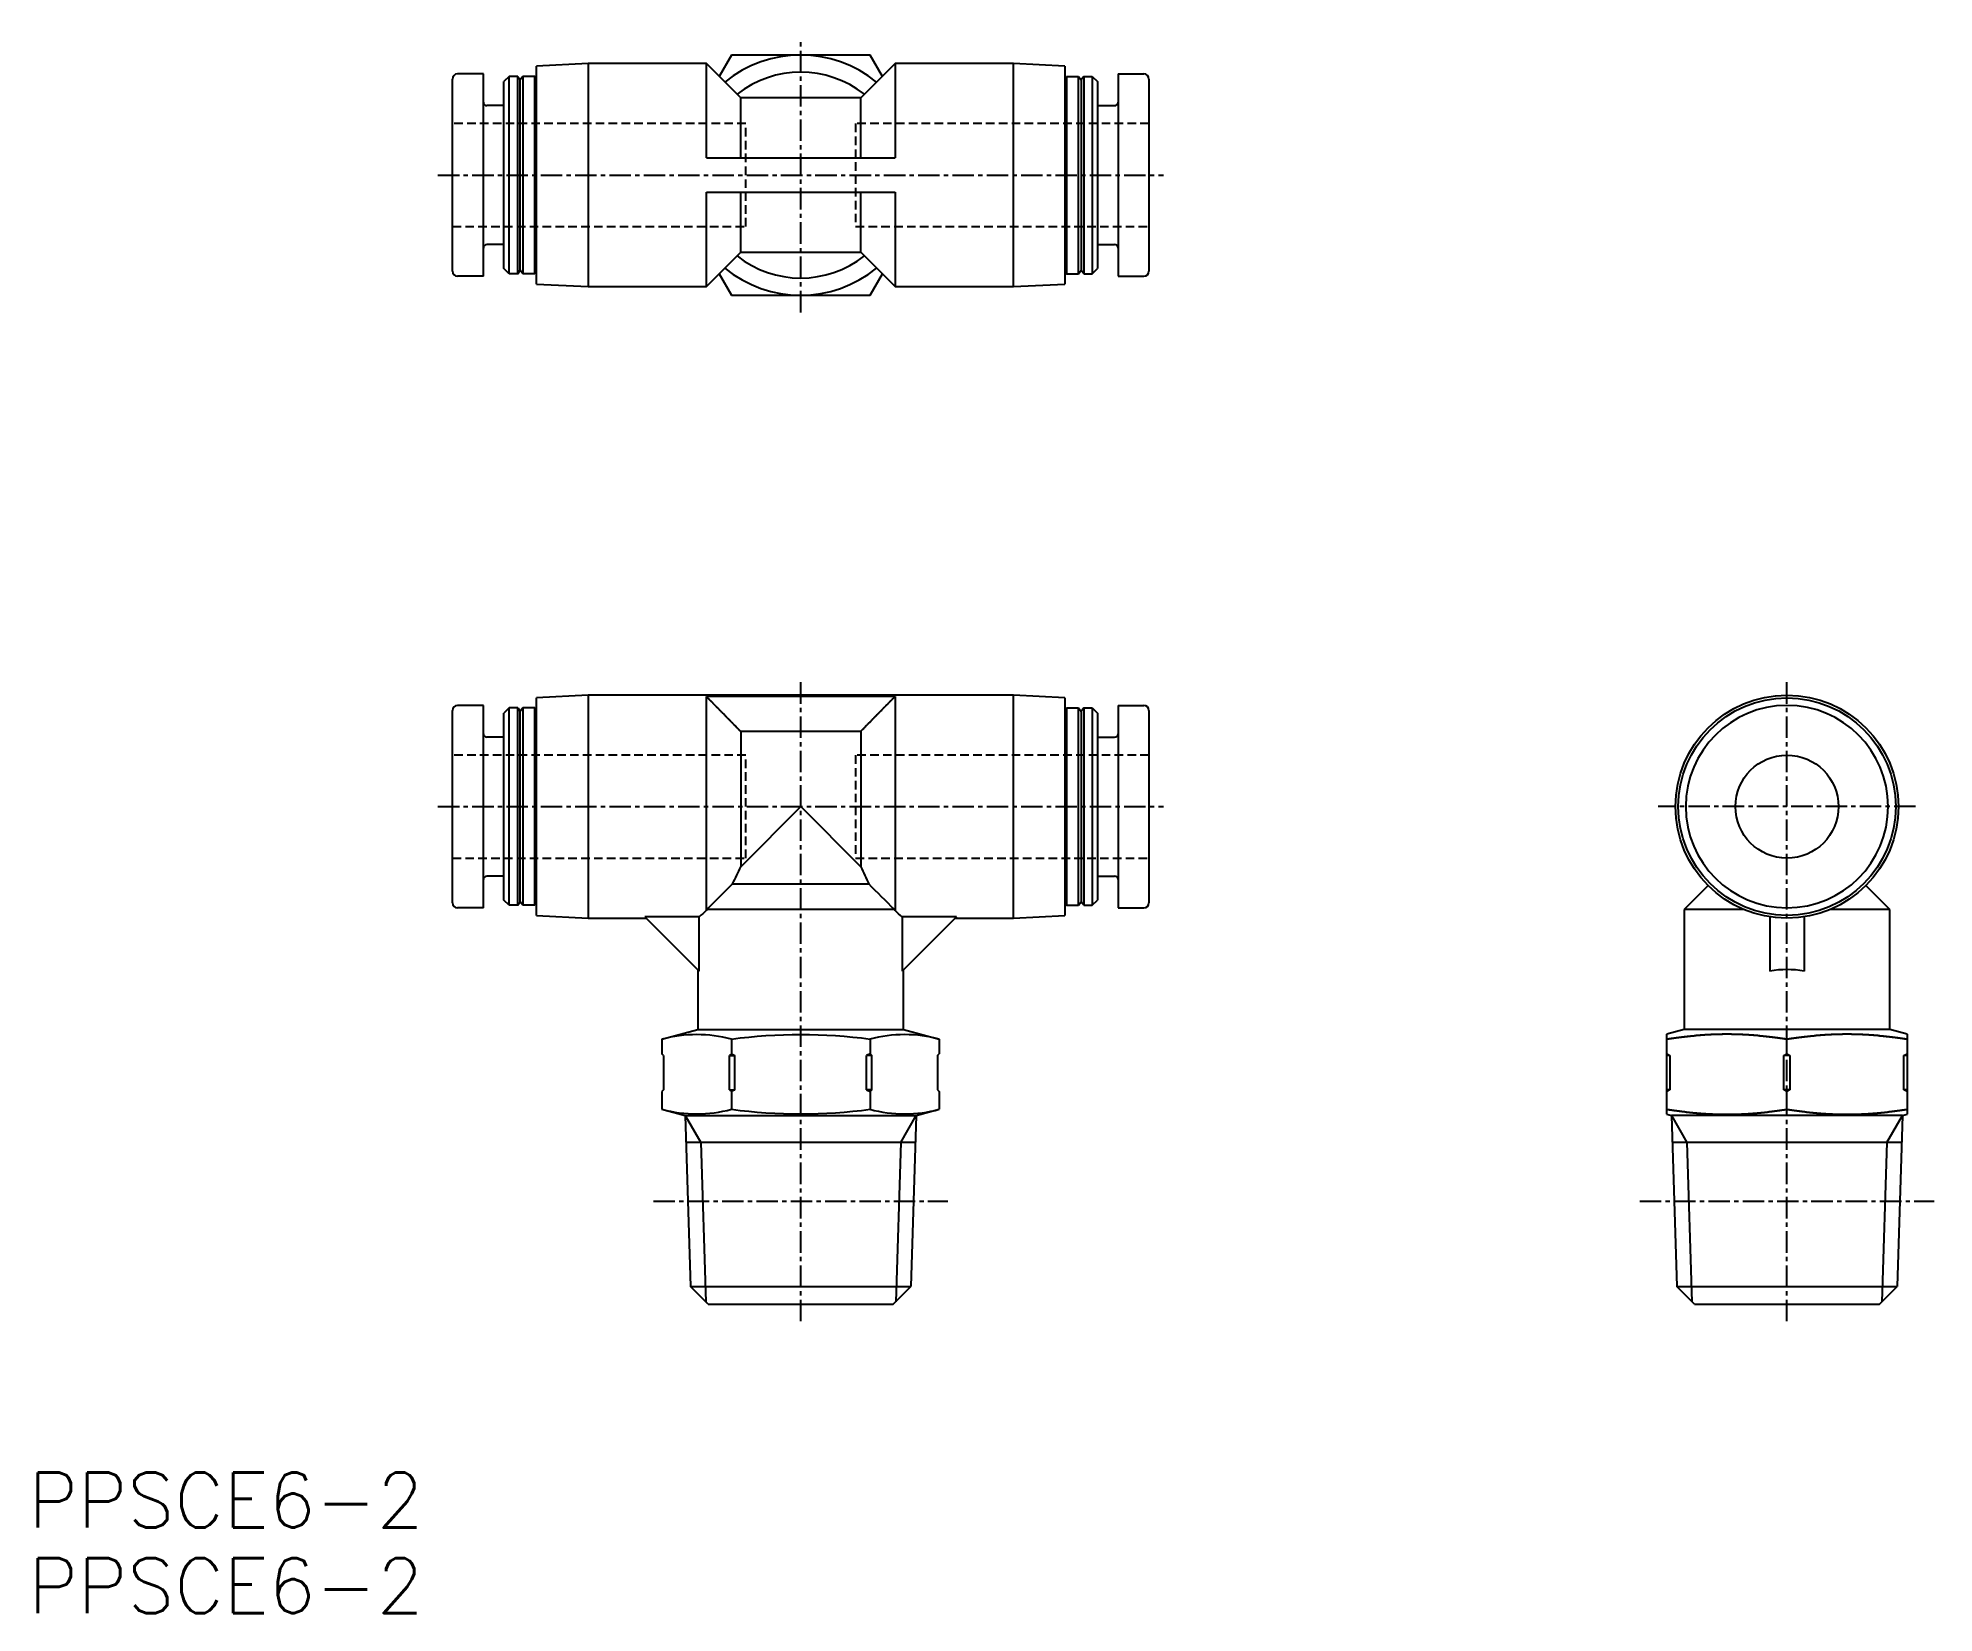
# Model space of a CAD drawing. Extents: x -10 to 100, y -19 to 72.
import ezdxf

# ---------------------------------------------------------------- set-up
doc = ezdxf.new("R2010")
doc.units = 0
doc.linetypes.add('CENTER', pattern=[2, 1.25, -0.25, 0.25, -0.25])
doc.linetypes.add('DASHED', pattern=[0.75, 0.5, -0.25])
doc.layers.get('0').update_dxf_attribs({"linetype": 'CONTINUOUS'})
doc.layers.add('CENTER', color=1, linetype='CENTER')
doc.styles.get("Standard").update_dxf_attribs({"font": 'txt.shx'})

msp = doc.modelspace()

# ---------------------------------------------------------------- texts
at = {"color": 7, "linetype": 'CONTINUOUS'}
for p in [(-10.76, -14.45), (-10.76, -19.44)]:
    msp.add_text('PPSCE6-2', height=3.2, dxfattribs=at).set_placement(p)

# ---------------------------------------------------------------- linework, layer by layer
at = {"color": 7, "linetype": 'CONTINUOUS'}
for p, q in [((21.86, 70.88), (18.86, 70.72)), ((28.76, 70.88), (21.86, 70.88)), ((21.86, 70.88), (21.86, 57.88)), ((30.76, 68.88), (28.76, 70.88)), ((28.76, 65.38), (28.76, 70.88)), ((30.22, 71.38), (29.5, 70.13)), ((38.3, 71.38), (30.22, 71.38)), ((39.76, 70.88), (37.76, 68.88)), ((39.02, 70.13), (38.3, 71.38)), ((46.66, 70.88), (39.76, 70.88)), ((39.76, 70.88), (39.76, 65.38)), ((46.66, 57.88), (46.66, 70.88)), ((49.66, 70.72), (46.66, 70.88)), ((13.96, 58.78), (13.96, 69.98)), ((15.76, 70.28), (14.26, 70.28)), ((15.76, 58.48), (15.76, 70.28)), ((17.26, 70.13), (16.96, 69.83)), ((16.96, 58.93), (16.96, 69.83)), ((17.76, 70.13), (17.26, 70.13)), ((17.26, 58.63), (17.26, 70.13)), ((17.76, 70.13), (17.91, 69.93)), ((17.76, 58.63), (17.76, 70.13)), ((18.06, 70.13), (17.91, 69.93)), ((17.91, 58.83), (17.91, 69.93)), ((18.76, 70.13), (18.06, 70.13)), ((18.06, 70.13), (18.06, 58.63)), ((18.86, 70.03), (18.76, 70.13)), ((18.76, 58.63), (18.76, 70.13)), ((18.86, 58.03), (18.86, 70.72)), ((49.66, 70.72), (49.66, 58.03)), ((49.66, 70.03), (49.76, 70.13)), ((49.76, 70.13), (50.46, 70.13)), ((49.76, 70.13), (49.76, 58.63)), ((50.46, 70.13), (50.61, 69.93)), ((50.46, 58.63), (50.46, 70.13)), ((50.76, 70.13), (50.61, 69.93)), ((50.61, 69.93), (50.61, 58.83)), ((50.76, 70.13), (51.26, 70.13)), ((50.76, 70.13), (50.76, 58.63)), ((51.26, 70.13), (51.56, 69.83)), ((51.26, 70.13), (51.26, 58.63)), ((51.56, 69.83), (51.56, 58.93)), ((52.76, 70.28), (54.26, 70.28)), ((52.76, 70.28), (52.76, 58.48)), ((54.56, 69.98), (54.56, 58.78)), ((37.76, 68.88), (30.76, 68.88)), ((30.76, 65.38), (30.76, 68.88)), ((37.76, 65.38), (37.76, 68.88)), ((16.96, 68.43), (15.96, 68.43)), ((51.56, 68.43), (52.56, 68.43)), ((28.76, 65.38), (39.76, 65.38)), ((28.76, 63.38), (39.76, 63.38)), ((28.76, 57.88), (28.76, 63.38)), ((30.76, 59.88), (30.76, 63.38)), ((37.76, 59.88), (37.76, 63.38)), ((39.76, 63.38), (39.76, 57.88)), ((16.96, 60.33), (15.96, 60.33)), ((28.76, 57.88), (30.76, 59.88)), ((30.76, 59.88), (37.76, 59.88)), ((37.76, 59.88), (39.76, 57.88)), ((51.56, 60.33), (52.56, 60.33)), ((17.26, 58.63), (16.96, 58.93)), ((17.76, 58.63), (17.26, 58.63)), ((17.76, 58.63), (17.91, 58.83)), ((18.06, 58.63), (17.91, 58.83)), ((18.76, 58.63), (18.06, 58.63)), ((18.86, 58.73), (18.76, 58.63)), ((29.5, 58.62), (30.22, 57.38)), ((38.3, 57.38), (39.02, 58.62)), ((49.66, 58.73), (49.76, 58.63)), ((49.76, 58.63), (50.46, 58.63)), ((50.46, 58.63), (50.61, 58.83)), ((50.76, 58.63), (50.61, 58.83)), ((50.76, 58.63), (51.26, 58.63)), ((51.26, 58.63), (51.56, 58.93)), ((15.76, 58.48), (14.26, 58.48)), ((18.86, 58.03), (21.86, 57.88)), ((21.86, 57.88), (28.76, 57.88)), ((39.76, 57.88), (46.66, 57.88)), ((46.66, 57.88), (49.66, 58.03)), ((52.76, 58.48), (54.26, 58.48)), ((30.22, 57.38), (38.3, 57.38)), ((13.96, 21.97), (13.96, 33.17)), ((15.76, 33.47), (14.26, 33.47)), ((15.76, 21.67), (15.76, 33.47)), ((17.26, 33.32), (16.96, 33.02)), ((17.76, 33.32), (17.26, 33.32)), ((17.26, 21.82), (17.26, 33.32)), ((17.76, 33.32), (17.91, 33.12)), ((17.76, 21.82), (17.76, 33.32)), ((18.06, 33.32), (17.91, 33.12)), ((18.76, 33.32), (18.06, 33.32)), ((18.06, 33.32), (18.06, 21.82)), ((18.86, 33.22), (18.76, 33.32)), ((18.76, 21.82), (18.76, 33.32)), ((21.86, 34.07), (18.86, 33.91)), ((18.86, 21.22), (18.86, 33.91)), ((21.86, 34.07), (21.86, 21.07)), ((46.66, 34.07), (21.86, 34.07)), ((28.76, 21.52), (28.76, 33.99)), ((39.76, 33.99), (28.76, 33.99)), ((39.76, 33.99), (39.76, 21.52)), ((49.66, 33.91), (46.66, 34.07)), ((46.66, 21.07), (46.66, 34.07)), ((49.66, 33.91), (49.66, 21.22)), ((49.66, 33.22), (49.76, 33.32)), ((49.76, 33.32), (50.46, 33.32)), ((49.76, 33.32), (49.76, 21.82)), ((50.46, 33.32), (50.61, 33.12)), ((50.46, 21.82), (50.46, 33.32)), ((50.76, 33.32), (50.61, 33.12)), ((50.76, 33.32), (51.26, 33.32)), ((50.76, 33.32), (50.76, 21.82)), ((51.26, 33.32), (51.56, 33.02)), ((51.26, 33.32), (51.26, 21.82)), ((52.76, 33.47), (54.26, 33.47)), ((52.76, 33.47), (52.76, 21.67)), ((54.56, 33.17), (54.56, 21.97)), ((16.96, 22.12), (16.96, 33.02)), ((17.91, 22.02), (17.91, 33.12)), ((50.61, 33.12), (50.61, 22.02)), ((51.56, 33.02), (51.56, 22.12)), ((16.96, 31.62), (15.96, 31.62)), ((37.76, 31.95), (30.76, 31.95)), ((30.76, 31.95), (30.76, 24.07)), ((37.76, 31.95), (37.76, 24.07)), ((51.56, 31.62), (52.56, 31.62)), ((34.26, 27.57), (30.76, 24.07)), ((37.76, 24.07), (34.26, 27.57)), ((16.96, 23.52), (15.96, 23.52)), ((51.56, 23.52), (52.56, 23.52)), ((17.26, 21.82), (16.96, 22.12)), ((30.29, 23.07), (38.23, 23.07)), ((51.26, 21.82), (51.56, 22.12)), ((87.16, 22.97), (85.76, 21.57)), ((97.76, 21.57), (96.35, 22.97)), ((15.76, 21.67), (14.26, 21.67)), ((17.76, 21.82), (17.26, 21.82)), ((17.76, 21.82), (17.91, 22.02)), ((18.06, 21.82), (17.91, 22.02)), ((18.76, 21.82), (18.06, 21.82)), ((18.86, 21.92), (18.76, 21.82)), ((18.86, 21.22), (21.86, 21.07)), ((21.86, 21.07), (25.26, 21.07)), ((25.18, 21.14), (28.34, 17.98)), ((28.34, 21.14), (25.18, 21.14)), ((28.34, 17.98), (28.34, 21.14)), ((28.78, 21.57), (28.76, 21.52)), ((39.74, 21.57), (28.78, 21.57)), ((39.76, 21.52), (39.74, 21.57)), ((43.34, 21.14), (40.17, 17.98)), ((40.17, 21.14), (40.17, 17.98)), ((43.34, 21.14), (40.17, 21.14)), ((43.26, 21.07), (46.66, 21.07)), ((46.66, 21.07), (49.66, 21.22)), ((49.66, 21.92), (49.76, 21.82)), ((49.76, 21.82), (50.46, 21.82)), ((50.46, 21.82), (50.61, 22.02)), ((50.76, 21.82), (50.61, 22.02)), ((50.76, 21.82), (51.26, 21.82)), ((52.76, 21.67), (54.26, 21.67)), ((89.26, 21.57), (85.76, 21.57)), ((85.76, 21.57), (85.76, 14.57)), ((90.76, 21.14), (90.76, 17.98)), ((92.76, 21.14), (92.76, 17.98)), ((97.76, 21.57), (94.26, 21.57)), ((97.76, 14.57), (97.76, 21.57)), ((28.26, 18.07), (28.26, 14.57)), ((40.26, 14.57), (40.26, 18.07)), ((26.17, 14.01), (28.26, 14.57)), ((28.26, 14.57), (40.26, 14.57)), ((40.26, 14.57), (42.34, 14.01)), ((85.76, 14.57), (84.76, 14.3)), ((97.76, 14.57), (85.76, 14.57)), ((98.76, 14.3), (97.76, 14.57)), ((26.17, 14.01), (26.17, 13.17)), ((30.22, 14.01), (30.22, 13.17)), ((38.3, 14.01), (38.3, 13.17)), ((42.34, 14.01), (42.34, 13.17)), ((84.76, 9.64), (84.76, 14.3)), ((91.76, 13.17), (91.76, 14.01)), ((98.76, 14.3), (98.76, 9.64)), ((26.27, 13.07), (26.17, 13.17)), ((26.27, 13.07), (26.27, 11.07)), ((30.22, 13.17), (30.11, 13.07)), ((30.11, 13.07), (30.42, 13.07)), ((30.11, 11.07), (30.11, 13.07)), ((30.22, 13.17), (30.42, 13.07)), ((30.42, 11.07), (30.42, 13.07)), ((38.3, 13.17), (38.1, 13.07)), ((38.1, 11.07), (38.1, 13.07)), ((38.4, 13.07), (38.1, 13.07)), ((38.3, 13.17), (38.4, 13.07)), ((38.4, 11.07), (38.4, 13.07)), ((42.24, 13.07), (42.34, 13.17)), ((42.24, 13.07), (42.24, 11.07)), ((84.76, 13.17), (84.93, 13.07)), ((84.93, 13.07), (84.76, 13.07)), ((84.93, 13.07), (84.93, 11.07)), ((91.58, 13.07), (91.76, 13.17)), ((91.93, 13.07), (91.58, 13.07)), ((91.58, 11.07), (91.58, 13.07)), ((91.76, 13.17), (91.93, 13.07)), ((91.93, 13.07), (91.93, 11.07)), ((98.58, 13.07), (98.76, 13.17)), ((98.58, 11.07), (98.58, 13.07)), ((98.76, 13.07), (98.58, 13.07)), ((26.27, 11.07), (26.17, 10.97)), ((30.11, 11.07), (30.42, 11.07)), ((30.11, 11.07), (30.22, 10.97)), ((30.42, 11.07), (30.22, 10.97)), ((38.1, 11.07), (38.3, 10.97)), ((38.4, 11.07), (38.1, 11.07)), ((38.4, 11.07), (38.3, 10.97)), ((42.24, 11.07), (42.34, 10.97)), ((84.93, 11.07), (84.76, 10.97)), ((84.93, 11.07), (84.76, 11.07)), ((91.76, 10.97), (91.58, 11.07)), ((91.93, 11.07), (91.58, 11.07)), ((91.93, 11.07), (91.76, 10.97)), ((98.76, 10.97), (98.58, 11.07)), ((98.76, 11.07), (98.58, 11.07)), ((26.17, 10.97), (26.17, 9.93)), ((30.22, 10.97), (30.22, 9.93)), ((38.3, 10.97), (38.3, 9.93)), ((42.34, 10.97), (42.34, 9.93)), ((91.76, 9.93), (91.76, 10.97)), ((26.17, 9.93), (27.52, 9.57)), ((27.52, 9.57), (27.84, -0.41)), ((27.52, 9.57), (40.99, 9.57)), ((40.99, 9.57), (40.68, -0.41)), ((40.99, 9.57), (42.34, 9.93)), ((84.76, 9.64), (85.02, 9.57)), ((98.49, 9.57), (85.02, 9.57)), ((85.02, 9.57), (85.34, -0.41)), ((98.49, 9.57), (98.18, -0.41)), ((98.49, 9.57), (98.76, 9.64)), ((40.94, 8), (27.57, 8)), ((98.44, 8), (85.07, 8)), ((28.86, -1.43), (27.84, -0.41)), ((27.84, -0.41), (40.68, -0.41)), ((39.66, -1.43), (40.68, -0.41)), ((85.34, -0.41), (98.18, -0.41)), ((86.36, -1.43), (85.34, -0.41)), ((97.16, -1.43), (98.18, -0.41)), ((28.86, -1.43), (39.66, -1.43)), ((86.36, -1.43), (97.16, -1.43))]:
    msp.add_line(p, q, dxfattribs=at)
at = {"color": 3, "linetype": 'DASHED'}
for p, q in [((31.06, 67.38), (13.96, 67.38)), ((31.06, 61.38), (31.06, 67.38)), ((54.56, 67.38), (37.46, 67.38)), ((37.46, 67.38), (37.46, 61.38)), ((13.96, 61.38), (31.06, 61.38)), ((37.46, 61.38), (54.56, 61.38)), ((31.06, 30.57), (13.96, 30.57)), ((31.06, 24.57), (31.06, 30.57)), ((37.46, 30.57), (37.46, 24.57)), ((54.56, 30.57), (37.46, 30.57)), ((13.96, 24.57), (31.06, 24.57)), ((37.46, 24.57), (54.56, 24.57))]:
    msp.add_line(p, q, dxfattribs=at)
at = {"color": 3, "linetype": 'CONTINUOUS'}
for p, q in [((27.52, 9.57), (28.43, 8)), ((40.09, 8), (40.99, 9.57)), ((85.02, 9.57), (85.93, 8)), ((97.59, 8), (98.49, 9.57)), ((28.43, 8), (28.72, -1.3)), ((40.09, 8), (39.8, -1.3)), ((85.93, 8), (86.22, -1.3)), ((97.59, 8), (97.3, -1.3))]:
    msp.add_line(p, q, dxfattribs=at)
at = {"color": 7}
for points in [[(28.76, 33.99, 0), (28.77, 33.97, 0), (28.78, 33.96, 0), (28.8, 33.95, 0), (28.81, 33.94, 0), (28.82, 33.92, 0), (28.83, 33.91, 0), (28.85, 33.9, 0), (28.86, 33.89, 0), (28.87, 33.87, 0), (28.88, 33.86, 0), (28.9, 33.85, 0), (28.91, 33.83, 0), (28.92, 33.82, 0), (28.93, 33.81, 0), (28.95, 33.8, 0), (28.96, 33.78, 0), (28.97, 33.77, 0), (28.98, 33.76, 0), (29, 33.75, 0), (29.01, 33.73, 0), (29.02, 33.72, 0), (29.04, 33.71, 0), (29.05, 33.69, 0), (29.06, 33.68, 0), (29.07, 33.67, 0), (29.09, 33.66, 0), (29.1, 33.64, 0), (29.11, 33.63, 0), (29.12, 33.62, 0), (29.14, 33.6, 0), (29.15, 33.59, 0), (29.16, 33.58, 0), (29.17, 33.57, 0), (29.19, 33.55, 0), (29.2, 33.54, 0), (29.21, 33.53, 0), (29.22, 33.52, 0), (29.24, 33.5, 0), (29.25, 33.49, 0), (29.26, 33.48, 0), (29.27, 33.46, 0), (29.29, 33.45, 0), (29.3, 33.44, 0), (29.31, 33.43, 0), (29.33, 33.41, 0), (29.34, 33.4, 0), (29.35, 33.39, 0), (29.36, 33.37, 0), (29.38, 33.36, 0), (29.39, 33.35, 0), (29.4, 33.34, 0), (29.41, 33.32, 0), (29.43, 33.31, 0), (29.44, 33.3, 0), (29.45, 33.29, 0), (29.46, 33.27, 0), (29.48, 33.26, 0), (29.49, 33.25, 0), (29.5, 33.23, 0), (29.51, 33.22, 0), (29.53, 33.21, 0), (29.54, 33.2, 0), (29.55, 33.18, 0), (29.56, 33.17, 0), (29.58, 33.16, 0), (29.59, 33.14, 0), (29.6, 33.13, 0), (29.61, 33.12, 0), (29.63, 33.11, 0), (29.64, 33.09, 0), (29.65, 33.08, 0), (29.66, 33.07, 0), (29.68, 33.05, 0), (29.69, 33.04, 0), (29.7, 33.03, 0), (29.72, 33.02, 0), (29.73, 33, 0), (29.74, 32.99, 0), (29.75, 32.98, 0), (29.77, 32.97, 0), (29.78, 32.95, 0), (29.79, 32.94, 0), (29.8, 32.93, 0), (29.82, 32.91, 0), (29.83, 32.9, 0), (29.84, 32.89, 0), (29.85, 32.88, 0), (29.87, 32.86, 0), (29.88, 32.85, 0), (29.89, 32.84, 0), (29.9, 32.82, 0), (29.92, 32.81, 0), (29.93, 32.8, 0), (29.94, 32.79, 0), (29.95, 32.77, 0), (29.97, 32.76, 0), (29.98, 32.75, 0), (29.99, 32.73, 0), (30, 32.72, 0), (30.02, 32.71, 0), (30.03, 32.7, 0), (30.04, 32.68, 0), (30.05, 32.67, 0), (30.07, 32.66, 0), (30.08, 32.65, 0), (30.09, 32.63, 0), (30.11, 32.62, 0), (30.12, 32.61, 0), (30.13, 32.59, 0), (30.14, 32.58, 0), (30.16, 32.57, 0), (30.17, 32.56, 0), (30.18, 32.54, 0), (30.19, 32.53, 0), (30.21, 32.52, 0), (30.22, 32.5, 0), (30.23, 32.49, 0), (30.24, 32.48, 0), (30.26, 32.47, 0), (30.27, 32.45, 0), (30.28, 32.44, 0), (30.29, 32.43, 0), (30.31, 32.41, 0), (30.32, 32.4, 0), (30.33, 32.39, 0), (30.34, 32.38, 0), (30.36, 32.36, 0), (30.37, 32.35, 0), (30.38, 32.34, 0), (30.39, 32.32, 0), (30.41, 32.31, 0), (30.42, 32.3, 0), (30.43, 32.29, 0), (30.44, 32.27, 0), (30.46, 32.26, 0), (30.47, 32.25, 0), (30.48, 32.23, 0), (30.49, 32.22, 0), (30.51, 32.21, 0), (30.52, 32.2, 0), (30.53, 32.18, 0), (30.54, 32.17, 0), (30.56, 32.16, 0), (30.57, 32.15, 0), (30.58, 32.13, 0), (30.59, 32.12, 0), (30.61, 32.11, 0), (30.62, 32.09, 0), (30.63, 32.08, 0), (30.64, 32.07, 0), (30.66, 32.06, 0), (30.67, 32.04, 0), (30.68, 32.03, 0), (30.7, 32.02, 0), (30.71, 32, 0), (30.72, 31.99, 0), (30.73, 31.98, 0), (30.75, 31.97, 0), (30.76, 31.95, 0)], [(37.76, 31.95, 0), (37.77, 31.97, 0), (37.78, 31.98, 0), (37.8, 31.99, 0), (37.81, 32, 0), (37.82, 32.02, 0), (37.83, 32.03, 0), (37.85, 32.04, 0), (37.86, 32.06, 0), (37.87, 32.07, 0), (37.88, 32.08, 0), (37.9, 32.09, 0), (37.91, 32.11, 0), (37.92, 32.12, 0), (37.93, 32.13, 0), (37.95, 32.15, 0), (37.96, 32.16, 0), (37.97, 32.17, 0), (37.98, 32.18, 0), (38, 32.2, 0), (38.01, 32.21, 0), (38.02, 32.22, 0), (38.03, 32.23, 0), (38.05, 32.25, 0), (38.06, 32.26, 0), (38.07, 32.27, 0), (38.08, 32.29, 0), (38.1, 32.3, 0), (38.11, 32.31, 0), (38.12, 32.32, 0), (38.13, 32.34, 0), (38.15, 32.35, 0), (38.16, 32.36, 0), (38.17, 32.38, 0), (38.18, 32.39, 0), (38.2, 32.4, 0), (38.21, 32.41, 0), (38.22, 32.43, 0), (38.23, 32.44, 0), (38.25, 32.45, 0), (38.26, 32.47, 0), (38.27, 32.48, 0), (38.28, 32.49, 0), (38.3, 32.5, 0), (38.31, 32.52, 0), (38.32, 32.53, 0), (38.34, 32.54, 0), (38.35, 32.56, 0), (38.36, 32.57, 0), (38.37, 32.58, 0), (38.39, 32.59, 0), (38.4, 32.61, 0), (38.41, 32.62, 0), (38.42, 32.63, 0), (38.44, 32.65, 0), (38.45, 32.66, 0), (38.46, 32.67, 0), (38.47, 32.68, 0), (38.49, 32.7, 0), (38.5, 32.71, 0), (38.51, 32.72, 0), (38.52, 32.73, 0), (38.54, 32.75, 0), (38.55, 32.76, 0), (38.56, 32.77, 0), (38.57, 32.79, 0), (38.59, 32.8, 0), (38.6, 32.81, 0), (38.61, 32.82, 0), (38.62, 32.84, 0), (38.64, 32.85, 0), (38.65, 32.86, 0), (38.66, 32.88, 0), (38.67, 32.89, 0), (38.69, 32.9, 0), (38.7, 32.91, 0), (38.71, 32.93, 0), (38.72, 32.94, 0), (38.74, 32.95, 0), (38.75, 32.97, 0), (38.76, 32.98, 0), (38.77, 32.99, 0), (38.79, 33, 0), (38.8, 33.02, 0), (38.81, 33.03, 0), (38.83, 33.04, 0), (38.84, 33.05, 0), (38.85, 33.07, 0), (38.86, 33.08, 0), (38.88, 33.09, 0), (38.89, 33.11, 0), (38.9, 33.12, 0), (38.91, 33.13, 0), (38.93, 33.14, 0), (38.94, 33.16, 0), (38.95, 33.17, 0), (38.96, 33.18, 0), (38.98, 33.2, 0), (38.99, 33.21, 0), (39, 33.22, 0), (39.01, 33.23, 0), (39.03, 33.25, 0), (39.04, 33.26, 0), (39.05, 33.27, 0), (39.06, 33.29, 0), (39.08, 33.3, 0), (39.09, 33.31, 0), (39.1, 33.32, 0), (39.11, 33.34, 0), (39.13, 33.35, 0), (39.14, 33.36, 0), (39.15, 33.37, 0), (39.17, 33.39, 0), (39.18, 33.4, 0), (39.19, 33.41, 0), (39.2, 33.43, 0), (39.22, 33.44, 0), (39.23, 33.45, 0), (39.24, 33.46, 0), (39.25, 33.48, 0), (39.27, 33.49, 0), (39.28, 33.5, 0), (39.29, 33.52, 0), (39.3, 33.53, 0), (39.32, 33.54, 0), (39.33, 33.55, 0), (39.34, 33.57, 0), (39.35, 33.58, 0), (39.37, 33.59, 0), (39.38, 33.6, 0), (39.39, 33.62, 0), (39.4, 33.63, 0), (39.42, 33.64, 0), (39.43, 33.66, 0), (39.44, 33.67, 0), (39.45, 33.68, 0), (39.47, 33.69, 0), (39.48, 33.71, 0), (39.49, 33.72, 0), (39.51, 33.73, 0), (39.52, 33.75, 0), (39.53, 33.76, 0), (39.54, 33.77, 0), (39.56, 33.78, 0), (39.57, 33.8, 0), (39.58, 33.81, 0), (39.59, 33.82, 0), (39.61, 33.83, 0), (39.62, 33.85, 0), (39.63, 33.86, 0), (39.64, 33.87, 0), (39.66, 33.89, 0), (39.67, 33.9, 0), (39.68, 33.91, 0), (39.69, 33.92, 0), (39.71, 33.94, 0), (39.72, 33.95, 0), (39.73, 33.96, 0), (39.75, 33.97, 0), (39.76, 33.99, 0)], [(91.76, 14.01, 0), (91.75, 14.01, 0), (91.74, 14.01, 0), (91.73, 14.01, 0), (91.72, 14.01, 0), (91.71, 14.01, 0), (91.7, 14.02, 0), (91.69, 14.02, 0), (91.68, 14.02, 0), (91.67, 14.02, 0), (91.66, 14.02, 0), (91.65, 14.02, 0), (91.64, 14.02, 0), (91.63, 14.03, 0), (91.63, 14.03, 0), (91.62, 14.03, 0), (91.61, 14.03, 0), (91.6, 14.03, 0), (91.59, 14.03, 0), (91.58, 14.03, 0), (91.57, 14.04, 0), (91.56, 14.04, 0), (91.55, 14.04, 0), (91.54, 14.04, 0), (91.53, 14.04, 0), (91.52, 14.04, 0), (91.51, 14.04, 0), (91.5, 14.05, 0), (91.49, 14.05, 0), (91.48, 14.05, 0), (91.47, 14.05, 0), (91.46, 14.05, 0), (91.45, 14.05, 0), (91.45, 14.05, 0), (91.44, 14.05, 0), (91.43, 14.06, 0), (91.42, 14.06, 0), (91.41, 14.06, 0), (91.4, 14.06, 0), (91.39, 14.06, 0), (91.38, 14.06, 0), (91.37, 14.06, 0), (91.36, 14.07, 0), (91.35, 14.07, 0), (91.34, 14.07, 0), (91.33, 14.07, 0), (91.32, 14.07, 0), (91.31, 14.07, 0), (91.3, 14.07, 0), (91.29, 14.07, 0), (91.28, 14.08, 0), (91.28, 14.08, 0), (91.27, 14.08, 0), (91.26, 14.08, 0), (91.25, 14.08, 0), (91.24, 14.08, 0), (91.23, 14.08, 0), (91.22, 14.09, 0), (91.21, 14.09, 0), (91.2, 14.09, 0), (91.19, 14.09, 0), (91.18, 14.09, 0), (91.17, 14.09, 0), (91.16, 14.09, 0), (91.15, 14.09, 0), (91.14, 14.1, 0), (91.13, 14.1, 0), (91.12, 14.1, 0), (91.11, 14.1, 0), (91.1, 14.1, 0), (91.09, 14.1, 0), (91.09, 14.1, 0), (91.08, 14.1, 0), (91.07, 14.11, 0), (91.06, 14.11, 0), (91.05, 14.11, 0), (91.04, 14.11, 0), (91.03, 14.11, 0), (91.02, 14.11, 0), (91.01, 14.11, 0), (91, 14.11, 0), (90.99, 14.12, 0), (90.98, 14.12, 0), (90.97, 14.12, 0), (90.96, 14.12, 0), (90.95, 14.12, 0), (90.94, 14.12, 0), (90.93, 14.12, 0), (90.92, 14.12, 0), (90.91, 14.12, 0), (90.91, 14.13, 0), (90.9, 14.13, 0), (90.89, 14.13, 0), (90.88, 14.13, 0), (90.87, 14.13, 0), (90.86, 14.13, 0), (90.85, 14.13, 0), (90.84, 14.13, 0), (90.83, 14.14, 0), (90.82, 14.14, 0), (90.81, 14.14, 0), (90.8, 14.14, 0), (90.79, 14.14, 0), (90.78, 14.14, 0), (90.77, 14.14, 0), (90.76, 14.14, 0), (90.75, 14.14, 0), (90.74, 14.15, 0), (90.73, 14.15, 0), (90.72, 14.15, 0), (90.72, 14.15, 0), (90.71, 14.15, 0), (90.7, 14.15, 0), (90.69, 14.15, 0), (90.68, 14.15, 0), (90.67, 14.15, 0), (90.66, 14.16, 0), (90.65, 14.16, 0), (90.64, 14.16, 0), (90.63, 14.16, 0), (90.62, 14.16, 0), (90.61, 14.16, 0), (90.6, 14.16, 0), (90.59, 14.16, 0), (90.58, 14.16, 0), (90.57, 14.16, 0), (90.56, 14.17, 0), (90.55, 14.17, 0), (90.54, 14.17, 0), (90.53, 14.17, 0), (90.53, 14.17, 0), (90.52, 14.17, 0), (90.51, 14.17, 0), (90.5, 14.17, 0), (90.49, 14.17, 0), (90.48, 14.18, 0), (90.47, 14.18, 0), (90.46, 14.18, 0), (90.45, 14.18, 0), (90.44, 14.18, 0), (90.43, 14.18, 0), (90.42, 14.18, 0), (90.41, 14.18, 0), (90.4, 14.18, 0), (90.39, 14.18, 0), (90.38, 14.19, 0), (90.37, 14.19, 0), (90.36, 14.19, 0), (90.35, 14.19, 0), (90.34, 14.19, 0), (90.33, 14.19, 0), (90.33, 14.19, 0), (90.32, 14.19, 0), (90.31, 14.19, 0), (90.3, 14.19, 0), (90.29, 14.19, 0), (90.28, 14.2, 0), (90.27, 14.2, 0), (90.26, 14.2, 0), (90.25, 14.2, 0), (90.24, 14.2, 0), (90.23, 14.2, 0), (90.22, 14.2, 0), (90.21, 14.2, 0), (90.2, 14.2, 0), (90.19, 14.2, 0), (90.18, 14.2, 0), (90.17, 14.21, 0), (90.16, 14.21, 0), (90.15, 14.21, 0), (90.14, 14.21, 0), (90.13, 14.21, 0), (90.13, 14.21, 0), (90.12, 14.21, 0), (90.11, 14.21, 0), (90.1, 14.21, 0), (90.09, 14.21, 0), (90.08, 14.21, 0), (90.07, 14.22, 0), (90.06, 14.22, 0), (90.05, 14.22, 0), (90.04, 14.22, 0), (90.03, 14.22, 0), (90.02, 14.22, 0), (90.01, 14.22, 0), (90, 14.22, 0), (89.99, 14.22, 0), (89.98, 14.22, 0), (89.97, 14.22, 0), (89.96, 14.22, 0), (89.95, 14.23, 0), (89.94, 14.23, 0), (89.93, 14.23, 0), (89.93, 14.23, 0), (89.92, 14.23, 0), (89.91, 14.23, 0), (89.9, 14.23, 0), (89.89, 14.23, 0), (89.88, 14.23, 0), (89.87, 14.23, 0), (89.86, 14.23, 0), (89.85, 14.23, 0), (89.84, 14.23, 0), (89.83, 14.23, 0), (89.82, 14.24, 0), (89.81, 14.24, 0), (89.8, 14.24, 0), (89.79, 14.24, 0), (89.78, 14.24, 0), (89.77, 14.24, 0), (89.76, 14.24, 0), (89.75, 14.24, 0), (89.74, 14.24, 0), (89.73, 14.24, 0), (89.72, 14.24, 0), (89.72, 14.24, 0), (89.71, 14.24, 0), (89.7, 14.24, 0), (89.69, 14.25, 0), (89.68, 14.25, 0), (89.67, 14.25, 0), (89.66, 14.25, 0), (89.65, 14.25, 0), (89.64, 14.25, 0), (89.63, 14.25, 0), (89.62, 14.25, 0), (89.61, 14.25, 0), (89.6, 14.25, 0), (89.59, 14.25, 0), (89.58, 14.25, 0), (89.57, 14.25, 0), (89.56, 14.25, 0), (89.55, 14.25, 0), (89.54, 14.26, 0), (89.53, 14.26, 0), (89.52, 14.26, 0), (89.51, 14.26, 0), (89.51, 14.26, 0), (89.5, 14.26, 0), (89.49, 14.26, 0), (89.48, 14.26, 0), (89.47, 14.26, 0), (89.46, 14.26, 0), (89.45, 14.26, 0), (89.44, 14.26, 0), (89.43, 14.26, 0), (89.42, 14.26, 0), (89.41, 14.26, 0), (89.4, 14.26, 0), (89.39, 14.26, 0), (89.38, 14.27, 0), (89.37, 14.27, 0), (89.36, 14.27, 0), (89.35, 14.27, 0), (89.34, 14.27, 0), (89.33, 14.27, 0), (89.32, 14.27, 0), (89.31, 14.27, 0), (89.3, 14.27, 0), (89.3, 14.27, 0), (89.29, 14.27, 0), (89.28, 14.27, 0), (89.27, 14.27, 0), (89.26, 14.27, 0), (89.25, 14.27, 0), (89.24, 14.27, 0), (89.23, 14.27, 0), (89.22, 14.27, 0), (89.21, 14.27, 0), (89.2, 14.27, 0), (89.19, 14.27, 0), (89.18, 14.28, 0), (89.17, 14.28, 0), (89.16, 14.28, 0), (89.15, 14.28, 0), (89.14, 14.28, 0), (89.13, 14.28, 0), (89.12, 14.28, 0), (89.11, 14.28, 0), (89.1, 14.28, 0), (89.09, 14.28, 0), (89.08, 14.28, 0), (89.08, 14.28, 0), (89.07, 14.28, 0), (89.06, 14.28, 0), (89.05, 14.28, 0), (89.04, 14.28, 0), (89.03, 14.28, 0), (89.02, 14.28, 0), (89.01, 14.28, 0), (89, 14.28, 0), (88.99, 14.28, 0), (88.98, 14.28, 0), (88.97, 14.28, 0), (88.96, 14.28, 0), (88.95, 14.28, 0), (88.94, 14.29, 0), (88.93, 14.29, 0), (88.92, 14.29, 0), (88.91, 14.29, 0), (88.9, 14.29, 0), (88.89, 14.29, 0), (88.88, 14.29, 0), (88.87, 14.29, 0), (88.87, 14.29, 0), (88.86, 14.29, 0), (88.85, 14.29, 0), (88.84, 14.29, 0), (88.83, 14.29, 0), (88.82, 14.29, 0), (88.81, 14.29, 0), (88.8, 14.29, 0), (88.79, 14.29, 0), (88.78, 14.29, 0), (88.77, 14.29, 0), (88.76, 14.29, 0), (88.75, 14.29, 0), (88.74, 14.29, 0), (88.73, 14.29, 0), (88.72, 14.29, 0), (88.71, 14.29, 0), (88.7, 14.29, 0), (88.69, 14.29, 0), (88.68, 14.29, 0), (88.67, 14.29, 0), (88.66, 14.29, 0), (88.65, 14.29, 0), (88.65, 14.29, 0), (88.64, 14.29, 0), (88.63, 14.29, 0), (88.62, 14.29, 0), (88.61, 14.29, 0), (88.6, 14.29, 0), (88.59, 14.29, 0), (88.58, 14.29, 0), (88.57, 14.29, 0), (88.56, 14.29, 0), (88.55, 14.29, 0), (88.54, 14.29, 0), (88.53, 14.3, 0), (88.52, 14.3, 0), (88.51, 14.3, 0), (88.5, 14.3, 0), (88.49, 14.3, 0), (88.48, 14.3, 0), (88.47, 14.3, 0), (88.46, 14.3, 0), (88.45, 14.3, 0), (88.44, 14.3, 0), (88.43, 14.3, 0), (88.43, 14.3, 0), (88.42, 14.3, 0), (88.41, 14.3, 0), (88.4, 14.3, 0), (88.39, 14.3, 0), (88.38, 14.3, 0), (88.37, 14.3, 0), (88.36, 14.3, 0), (88.35, 14.3, 0), (88.34, 14.3, 0), (88.33, 14.3, 0), (88.32, 14.3, 0), (88.31, 14.3, 0), (88.3, 14.3, 0), (88.29, 14.3, 0), (88.28, 14.3, 0), (88.27, 14.3, 0), (88.26, 14.3, 0), (88.25, 14.3, 0), (88.24, 14.3, 0), (88.23, 14.3, 0), (88.22, 14.3, 0), (88.21, 14.3, 0), (88.21, 14.3, 0), (88.2, 14.3, 0), (88.19, 14.3, 0), (88.18, 14.3, 0), (88.17, 14.3, 0), (88.16, 14.3, 0), (88.15, 14.3, 0), (88.14, 14.3, 0), (88.13, 14.3, 0), (88.12, 14.3, 0), (88.11, 14.3, 0), (88.1, 14.3, 0), (88.09, 14.3, 0), (88.08, 14.3, 0), (88.07, 14.3, 0), (88.06, 14.3, 0), (88.05, 14.3, 0), (88.04, 14.3, 0), (88.03, 14.3, 0), (88.02, 14.3, 0), (88.01, 14.3, 0), (88, 14.3, 0), (87.99, 14.3, 0), (87.99, 14.3, 0), (87.98, 14.29, 0), (87.97, 14.29, 0), (87.96, 14.29, 0), (87.95, 14.29, 0), (87.94, 14.29, 0), (87.93, 14.29, 0), (87.92, 14.29, 0), (87.91, 14.29, 0), (87.9, 14.29, 0), (87.89, 14.29, 0), (87.88, 14.29, 0), (87.87, 14.29, 0), (87.86, 14.29, 0), (87.85, 14.29, 0), (87.84, 14.29, 0), (87.83, 14.29, 0), (87.82, 14.29, 0), (87.81, 14.29, 0), (87.8, 14.29, 0), (87.79, 14.29, 0), (87.78, 14.29, 0), (87.77, 14.29, 0), (87.77, 14.29, 0), (87.76, 14.29, 0), (87.75, 14.29, 0), (87.74, 14.29, 0), (87.73, 14.29, 0), (87.72, 14.29, 0), (87.71, 14.29, 0), (87.7, 14.29, 0), (87.69, 14.29, 0), (87.68, 14.29, 0), (87.67, 14.29, 0), (87.66, 14.29, 0), (87.65, 14.29, 0), (87.64, 14.29, 0), (87.63, 14.29, 0), (87.62, 14.29, 0), (87.61, 14.29, 0), (87.6, 14.29, 0), (87.59, 14.29, 0), (87.58, 14.29, 0), (87.57, 14.29, 0), (87.56, 14.28, 0), (87.55, 14.28, 0), (87.55, 14.28, 0), (87.54, 14.28, 0), (87.53, 14.28, 0), (87.52, 14.28, 0), (87.51, 14.28, 0), (87.5, 14.28, 0), (87.49, 14.28, 0), (87.48, 14.28, 0), (87.47, 14.28, 0), (87.46, 14.28, 0), (87.45, 14.28, 0), (87.44, 14.28, 0), (87.43, 14.28, 0), (87.42, 14.28, 0), (87.41, 14.28, 0), (87.4, 14.28, 0), (87.39, 14.28, 0), (87.38, 14.28, 0), (87.37, 14.28, 0), (87.36, 14.28, 0), (87.35, 14.28, 0), (87.34, 14.28, 0), (87.33, 14.28, 0), (87.33, 14.27, 0), (87.32, 14.27, 0), (87.31, 14.27, 0), (87.3, 14.27, 0), (87.29, 14.27, 0), (87.28, 14.27, 0), (87.27, 14.27, 0), (87.26, 14.27, 0), (87.25, 14.27, 0), (87.24, 14.27, 0), (87.23, 14.27, 0), (87.22, 14.27, 0), (87.21, 14.27, 0), (87.2, 14.27, 0), (87.19, 14.27, 0), (87.18, 14.27, 0), (87.17, 14.27, 0), (87.16, 14.27, 0), (87.15, 14.27, 0), (87.14, 14.27, 0), (87.13, 14.27, 0), (87.12, 14.26, 0), (87.12, 14.26, 0), (87.11, 14.26, 0), (87.1, 14.26, 0), (87.09, 14.26, 0), (87.08, 14.26, 0), (87.07, 14.26, 0), (87.06, 14.26, 0), (87.05, 14.26, 0), (87.04, 14.26, 0), (87.03, 14.26, 0), (87.02, 14.26, 0), (87.01, 14.26, 0), (87, 14.26, 0), (86.99, 14.26, 0), (86.98, 14.26, 0), (86.97, 14.26, 0), (86.96, 14.25, 0), (86.95, 14.25, 0), (86.94, 14.25, 0), (86.93, 14.25, 0), (86.92, 14.25, 0), (86.91, 14.25, 0), (86.91, 14.25, 0), (86.9, 14.25, 0), (86.89, 14.25, 0), (86.88, 14.25, 0), (86.87, 14.25, 0), (86.86, 14.25, 0), (86.85, 14.25, 0), (86.84, 14.25, 0), (86.83, 14.25, 0), (86.82, 14.24, 0), (86.81, 14.24, 0), (86.8, 14.24, 0), (86.79, 14.24, 0), (86.78, 14.24, 0), (86.77, 14.24, 0), (86.76, 14.24, 0), (86.75, 14.24, 0), (86.74, 14.24, 0), (86.73, 14.24, 0), (86.72, 14.24, 0), (86.71, 14.24, 0), (86.7, 14.24, 0), (86.7, 14.24, 0), (86.69, 14.23, 0), (86.68, 14.23, 0), (86.67, 14.23, 0), (86.66, 14.23, 0), (86.65, 14.23, 0), (86.64, 14.23, 0), (86.63, 14.23, 0), (86.62, 14.23, 0), (86.61, 14.23, 0), (86.6, 14.23, 0), (86.59, 14.23, 0), (86.58, 14.23, 0), (86.57, 14.23, 0), (86.56, 14.23, 0), (86.55, 14.22, 0), (86.54, 14.22, 0), (86.53, 14.22, 0), (86.52, 14.22, 0), (86.51, 14.22, 0), (86.5, 14.22, 0), (86.5, 14.22, 0), (86.49, 14.22, 0), (86.48, 14.22, 0), (86.47, 14.22, 0), (86.46, 14.22, 0), (86.45, 14.22, 0), (86.44, 14.21, 0), (86.43, 14.21, 0), (86.42, 14.21, 0), (86.41, 14.21, 0), (86.4, 14.21, 0), (86.39, 14.21, 0), (86.38, 14.21, 0), (86.37, 14.21, 0), (86.36, 14.21, 0), (86.35, 14.21, 0), (86.34, 14.21, 0), (86.33, 14.2, 0), (86.32, 14.2, 0), (86.31, 14.2, 0), (86.3, 14.2, 0), (86.3, 14.2, 0), (86.29, 14.2, 0), (86.28, 14.2, 0), (86.27, 14.2, 0), (86.26, 14.2, 0), (86.25, 14.2, 0), (86.24, 14.2, 0), (86.23, 14.19, 0), (86.22, 14.19, 0), (86.21, 14.19, 0), (86.2, 14.19, 0), (86.19, 14.19, 0), (86.18, 14.19, 0), (86.17, 14.19, 0), (86.16, 14.19, 0), (86.15, 14.19, 0), (86.14, 14.19, 0), (86.13, 14.19, 0), (86.12, 14.18, 0), (86.11, 14.18, 0), (86.1, 14.18, 0), (86.1, 14.18, 0), (86.09, 14.18, 0), (86.08, 14.18, 0), (86.07, 14.18, 0), (86.06, 14.18, 0), (86.05, 14.18, 0), (86.04, 14.18, 0), (86.03, 14.17, 0), (86.02, 14.17, 0), (86.01, 14.17, 0), (86, 14.17, 0), (85.99, 14.17, 0), (85.98, 14.17, 0), (85.97, 14.17, 0), (85.96, 14.17, 0), (85.95, 14.17, 0), (85.94, 14.16, 0), (85.93, 14.16, 0), (85.92, 14.16, 0), (85.91, 14.16, 0), (85.9, 14.16, 0), (85.9, 14.16, 0), (85.89, 14.16, 0), (85.88, 14.16, 0), (85.87, 14.16, 0), (85.86, 14.16, 0), (85.85, 14.15, 0), (85.84, 14.15, 0), (85.83, 14.15, 0), (85.82, 14.15, 0), (85.81, 14.15, 0), (85.8, 14.15, 0), (85.79, 14.15, 0), (85.78, 14.15, 0), (85.77, 14.15, 0), (85.76, 14.14, 0), (85.75, 14.14, 0), (85.74, 14.14, 0), (85.73, 14.14, 0), (85.72, 14.14, 0), (85.71, 14.14, 0), (85.71, 14.14, 0), (85.7, 14.14, 0), (85.69, 14.14, 0), (85.68, 14.13, 0), (85.67, 14.13, 0), (85.66, 14.13, 0), (85.65, 14.13, 0), (85.64, 14.13, 0), (85.63, 14.13, 0), (85.62, 14.13, 0), (85.61, 14.13, 0), (85.6, 14.12, 0), (85.59, 14.12, 0), (85.58, 14.12, 0), (85.57, 14.12, 0), (85.56, 14.12, 0), (85.55, 14.12, 0), (85.54, 14.12, 0), (85.53, 14.12, 0), (85.52, 14.12, 0), (85.52, 14.11, 0), (85.51, 14.11, 0), (85.5, 14.11, 0), (85.49, 14.11, 0), (85.48, 14.11, 0), (85.47, 14.11, 0), (85.46, 14.11, 0), (85.45, 14.11, 0), (85.44, 14.1, 0), (85.43, 14.1, 0), (85.42, 14.1, 0), (85.41, 14.1, 0), (85.4, 14.1, 0), (85.39, 14.1, 0), (85.38, 14.1, 0), (85.37, 14.1, 0), (85.36, 14.09, 0), (85.35, 14.09, 0), (85.34, 14.09, 0), (85.34, 14.09, 0), (85.33, 14.09, 0), (85.32, 14.09, 0), (85.31, 14.09, 0), (85.3, 14.09, 0), (85.29, 14.08, 0), (85.28, 14.08, 0), (85.27, 14.08, 0), (85.26, 14.08, 0), (85.25, 14.08, 0), (85.24, 14.08, 0), (85.23, 14.08, 0), (85.22, 14.07, 0), (85.21, 14.07, 0), (85.2, 14.07, 0), (85.19, 14.07, 0), (85.18, 14.07, 0), (85.17, 14.07, 0), (85.16, 14.07, 0), (85.16, 14.07, 0), (85.15, 14.06, 0), (85.14, 14.06, 0), (85.13, 14.06, 0), (85.12, 14.06, 0), (85.11, 14.06, 0), (85.1, 14.06, 0), (85.09, 14.06, 0), (85.08, 14.05, 0), (85.07, 14.05, 0), (85.06, 14.05, 0), (85.05, 14.05, 0), (85.04, 14.05, 0), (85.03, 14.05, 0), (85.02, 14.05, 0), (85.01, 14.05, 0), (85, 14.04, 0), (84.99, 14.04, 0), (84.98, 14.04, 0), (84.98, 14.04, 0), (84.97, 14.04, 0), (84.96, 14.04, 0), (84.95, 14.04, 0), (84.94, 14.03, 0), (84.93, 14.03, 0), (84.92, 14.03, 0), (84.91, 14.03, 0), (84.9, 14.03, 0), (84.89, 14.03, 0), (84.88, 14.03, 0), (84.87, 14.02, 0), (84.86, 14.02, 0), (84.85, 14.02, 0), (84.84, 14.02, 0), (84.83, 14.02, 0), (84.82, 14.02, 0), (84.81, 14.02, 0), (84.81, 14.01, 0), (84.8, 14.01, 0), (84.79, 14.01, 0), (84.78, 14.01, 0), (84.77, 14.01, 0), (84.76, 14.01, 0)], [(98.76, 14.01, 0), (98.75, 14.01, 0), (98.74, 14.01, 0), (98.73, 14.01, 0), (98.72, 14.01, 0), (98.71, 14.01, 0), (98.7, 14.02, 0), (98.69, 14.02, 0), (98.68, 14.02, 0), (98.67, 14.02, 0), (98.66, 14.02, 0), (98.65, 14.02, 0), (98.64, 14.02, 0), (98.63, 14.03, 0), (98.63, 14.03, 0), (98.62, 14.03, 0), (98.61, 14.03, 0), (98.6, 14.03, 0), (98.59, 14.03, 0), (98.58, 14.03, 0), (98.57, 14.04, 0), (98.56, 14.04, 0), (98.55, 14.04, 0), (98.54, 14.04, 0), (98.53, 14.04, 0), (98.52, 14.04, 0), (98.51, 14.04, 0), (98.5, 14.05, 0), (98.49, 14.05, 0), (98.48, 14.05, 0), (98.47, 14.05, 0), (98.46, 14.05, 0), (98.45, 14.05, 0), (98.45, 14.05, 0), (98.44, 14.05, 0), (98.43, 14.06, 0), (98.42, 14.06, 0), (98.41, 14.06, 0), (98.4, 14.06, 0), (98.39, 14.06, 0), (98.38, 14.06, 0), (98.37, 14.06, 0), (98.36, 14.07, 0), (98.35, 14.07, 0), (98.34, 14.07, 0), (98.33, 14.07, 0), (98.32, 14.07, 0), (98.31, 14.07, 0), (98.3, 14.07, 0), (98.29, 14.07, 0), (98.28, 14.08, 0), (98.28, 14.08, 0), (98.27, 14.08, 0), (98.26, 14.08, 0), (98.25, 14.08, 0), (98.24, 14.08, 0), (98.23, 14.08, 0), (98.22, 14.09, 0), (98.21, 14.09, 0), (98.2, 14.09, 0), (98.19, 14.09, 0), (98.18, 14.09, 0), (98.17, 14.09, 0), (98.16, 14.09, 0), (98.15, 14.09, 0), (98.14, 14.1, 0), (98.13, 14.1, 0), (98.12, 14.1, 0), (98.11, 14.1, 0), (98.1, 14.1, 0), (98.09, 14.1, 0), (98.09, 14.1, 0), (98.08, 14.1, 0), (98.07, 14.11, 0), (98.06, 14.11, 0), (98.05, 14.11, 0), (98.04, 14.11, 0), (98.03, 14.11, 0), (98.02, 14.11, 0), (98.01, 14.11, 0), (98, 14.11, 0), (97.99, 14.12, 0), (97.98, 14.12, 0), (97.97, 14.12, 0), (97.96, 14.12, 0), (97.95, 14.12, 0), (97.94, 14.12, 0), (97.93, 14.12, 0), (97.92, 14.12, 0), (97.91, 14.12, 0), (97.91, 14.13, 0), (97.9, 14.13, 0), (97.89, 14.13, 0), (97.88, 14.13, 0), (97.87, 14.13, 0), (97.86, 14.13, 0), (97.85, 14.13, 0), (97.84, 14.13, 0), (97.83, 14.14, 0), (97.82, 14.14, 0), (97.81, 14.14, 0), (97.8, 14.14, 0), (97.79, 14.14, 0), (97.78, 14.14, 0), (97.77, 14.14, 0), (97.76, 14.14, 0), (97.75, 14.14, 0), (97.74, 14.15, 0), (97.73, 14.15, 0), (97.72, 14.15, 0), (97.72, 14.15, 0), (97.71, 14.15, 0), (97.7, 14.15, 0), (97.69, 14.15, 0), (97.68, 14.15, 0), (97.67, 14.15, 0), (97.66, 14.16, 0), (97.65, 14.16, 0), (97.64, 14.16, 0), (97.63, 14.16, 0), (97.62, 14.16, 0), (97.61, 14.16, 0), (97.6, 14.16, 0), (97.59, 14.16, 0), (97.58, 14.16, 0), (97.57, 14.16, 0), (97.56, 14.17, 0), (97.55, 14.17, 0), (97.54, 14.17, 0), (97.53, 14.17, 0), (97.53, 14.17, 0), (97.52, 14.17, 0), (97.51, 14.17, 0), (97.5, 14.17, 0), (97.49, 14.17, 0), (97.48, 14.18, 0), (97.47, 14.18, 0), (97.46, 14.18, 0), (97.45, 14.18, 0), (97.44, 14.18, 0), (97.43, 14.18, 0), (97.42, 14.18, 0), (97.41, 14.18, 0), (97.4, 14.18, 0), (97.39, 14.18, 0), (97.38, 14.19, 0), (97.37, 14.19, 0), (97.36, 14.19, 0), (97.35, 14.19, 0), (97.34, 14.19, 0), (97.33, 14.19, 0), (97.33, 14.19, 0), (97.32, 14.19, 0), (97.31, 14.19, 0), (97.3, 14.19, 0), (97.29, 14.19, 0), (97.28, 14.2, 0), (97.27, 14.2, 0), (97.26, 14.2, 0), (97.25, 14.2, 0), (97.24, 14.2, 0), (97.23, 14.2, 0), (97.22, 14.2, 0), (97.21, 14.2, 0), (97.2, 14.2, 0), (97.19, 14.2, 0), (97.18, 14.2, 0), (97.17, 14.21, 0), (97.16, 14.21, 0), (97.15, 14.21, 0), (97.14, 14.21, 0), (97.13, 14.21, 0), (97.13, 14.21, 0), (97.12, 14.21, 0), (97.11, 14.21, 0), (97.1, 14.21, 0), (97.09, 14.21, 0), (97.08, 14.21, 0), (97.07, 14.22, 0), (97.06, 14.22, 0), (97.05, 14.22, 0), (97.04, 14.22, 0), (97.03, 14.22, 0), (97.02, 14.22, 0), (97.01, 14.22, 0), (97, 14.22, 0), (96.99, 14.22, 0), (96.98, 14.22, 0), (96.97, 14.22, 0), (96.96, 14.22, 0), (96.95, 14.23, 0), (96.94, 14.23, 0), (96.93, 14.23, 0), (96.93, 14.23, 0), (96.92, 14.23, 0), (96.91, 14.23, 0), (96.9, 14.23, 0), (96.89, 14.23, 0), (96.88, 14.23, 0), (96.87, 14.23, 0), (96.86, 14.23, 0), (96.85, 14.23, 0), (96.84, 14.23, 0), (96.83, 14.23, 0), (96.82, 14.24, 0), (96.81, 14.24, 0), (96.8, 14.24, 0), (96.79, 14.24, 0), (96.78, 14.24, 0), (96.77, 14.24, 0), (96.76, 14.24, 0), (96.75, 14.24, 0), (96.74, 14.24, 0), (96.73, 14.24, 0), (96.72, 14.24, 0), (96.72, 14.24, 0), (96.71, 14.24, 0), (96.7, 14.24, 0), (96.69, 14.25, 0), (96.68, 14.25, 0), (96.67, 14.25, 0), (96.66, 14.25, 0), (96.65, 14.25, 0), (96.64, 14.25, 0), (96.63, 14.25, 0), (96.62, 14.25, 0), (96.61, 14.25, 0), (96.6, 14.25, 0), (96.59, 14.25, 0), (96.58, 14.25, 0), (96.57, 14.25, 0), (96.56, 14.25, 0), (96.55, 14.25, 0), (96.54, 14.26, 0), (96.53, 14.26, 0), (96.52, 14.26, 0), (96.51, 14.26, 0), (96.51, 14.26, 0), (96.5, 14.26, 0), (96.49, 14.26, 0), (96.48, 14.26, 0), (96.47, 14.26, 0), (96.46, 14.26, 0), (96.45, 14.26, 0), (96.44, 14.26, 0), (96.43, 14.26, 0), (96.42, 14.26, 0), (96.41, 14.26, 0), (96.4, 14.26, 0), (96.39, 14.26, 0), (96.38, 14.27, 0), (96.37, 14.27, 0), (96.36, 14.27, 0), (96.35, 14.27, 0), (96.34, 14.27, 0), (96.33, 14.27, 0), (96.32, 14.27, 0), (96.31, 14.27, 0), (96.3, 14.27, 0), (96.3, 14.27, 0), (96.29, 14.27, 0), (96.28, 14.27, 0), (96.27, 14.27, 0), (96.26, 14.27, 0), (96.25, 14.27, 0), (96.24, 14.27, 0), (96.23, 14.27, 0), (96.22, 14.27, 0), (96.21, 14.27, 0), (96.2, 14.27, 0), (96.19, 14.27, 0), (96.18, 14.28, 0), (96.17, 14.28, 0), (96.16, 14.28, 0), (96.15, 14.28, 0), (96.14, 14.28, 0), (96.13, 14.28, 0), (96.12, 14.28, 0), (96.11, 14.28, 0), (96.1, 14.28, 0), (96.09, 14.28, 0), (96.08, 14.28, 0), (96.08, 14.28, 0), (96.07, 14.28, 0), (96.06, 14.28, 0), (96.05, 14.28, 0), (96.04, 14.28, 0), (96.03, 14.28, 0), (96.02, 14.28, 0), (96.01, 14.28, 0), (96, 14.28, 0), (95.99, 14.28, 0), (95.98, 14.28, 0), (95.97, 14.28, 0), (95.96, 14.28, 0), (95.95, 14.28, 0), (95.94, 14.29, 0), (95.93, 14.29, 0), (95.92, 14.29, 0), (95.91, 14.29, 0), (95.9, 14.29, 0), (95.89, 14.29, 0), (95.88, 14.29, 0), (95.87, 14.29, 0), (95.87, 14.29, 0), (95.86, 14.29, 0), (95.85, 14.29, 0), (95.84, 14.29, 0), (95.83, 14.29, 0), (95.82, 14.29, 0), (95.81, 14.29, 0), (95.8, 14.29, 0), (95.79, 14.29, 0), (95.78, 14.29, 0), (95.77, 14.29, 0), (95.76, 14.29, 0), (95.75, 14.29, 0), (95.74, 14.29, 0), (95.73, 14.29, 0), (95.72, 14.29, 0), (95.71, 14.29, 0), (95.7, 14.29, 0), (95.69, 14.29, 0), (95.68, 14.29, 0), (95.67, 14.29, 0), (95.66, 14.29, 0), (95.65, 14.29, 0), (95.65, 14.29, 0), (95.64, 14.29, 0), (95.63, 14.29, 0), (95.62, 14.29, 0), (95.61, 14.29, 0), (95.6, 14.29, 0), (95.59, 14.29, 0), (95.58, 14.29, 0), (95.57, 14.29, 0), (95.56, 14.29, 0), (95.55, 14.29, 0), (95.54, 14.29, 0), (95.53, 14.3, 0), (95.52, 14.3, 0), (95.51, 14.3, 0), (95.5, 14.3, 0), (95.49, 14.3, 0), (95.48, 14.3, 0), (95.47, 14.3, 0), (95.46, 14.3, 0), (95.45, 14.3, 0), (95.44, 14.3, 0), (95.43, 14.3, 0), (95.43, 14.3, 0), (95.42, 14.3, 0), (95.41, 14.3, 0), (95.4, 14.3, 0), (95.39, 14.3, 0), (95.38, 14.3, 0), (95.37, 14.3, 0), (95.36, 14.3, 0), (95.35, 14.3, 0), (95.34, 14.3, 0), (95.33, 14.3, 0), (95.32, 14.3, 0), (95.31, 14.3, 0), (95.3, 14.3, 0), (95.29, 14.3, 0), (95.28, 14.3, 0), (95.27, 14.3, 0), (95.26, 14.3, 0), (95.25, 14.3, 0), (95.24, 14.3, 0), (95.23, 14.3, 0), (95.22, 14.3, 0), (95.21, 14.3, 0), (95.21, 14.3, 0), (95.2, 14.3, 0), (95.19, 14.3, 0), (95.18, 14.3, 0), (95.17, 14.3, 0), (95.16, 14.3, 0), (95.15, 14.3, 0), (95.14, 14.3, 0), (95.13, 14.3, 0), (95.12, 14.3, 0), (95.11, 14.3, 0), (95.1, 14.3, 0), (95.09, 14.3, 0), (95.08, 14.3, 0), (95.07, 14.3, 0), (95.06, 14.3, 0), (95.05, 14.3, 0), (95.04, 14.3, 0), (95.03, 14.3, 0), (95.02, 14.3, 0), (95.01, 14.3, 0), (95, 14.3, 0), (94.99, 14.3, 0), (94.99, 14.3, 0), (94.98, 14.29, 0), (94.97, 14.29, 0), (94.96, 14.29, 0), (94.95, 14.29, 0), (94.94, 14.29, 0), (94.93, 14.29, 0), (94.92, 14.29, 0), (94.91, 14.29, 0), (94.9, 14.29, 0), (94.89, 14.29, 0), (94.88, 14.29, 0), (94.87, 14.29, 0), (94.86, 14.29, 0), (94.85, 14.29, 0), (94.84, 14.29, 0), (94.83, 14.29, 0), (94.82, 14.29, 0), (94.81, 14.29, 0), (94.8, 14.29, 0), (94.79, 14.29, 0), (94.78, 14.29, 0), (94.77, 14.29, 0), (94.77, 14.29, 0), (94.76, 14.29, 0), (94.75, 14.29, 0), (94.74, 14.29, 0), (94.73, 14.29, 0), (94.72, 14.29, 0), (94.71, 14.29, 0), (94.7, 14.29, 0), (94.69, 14.29, 0), (94.68, 14.29, 0), (94.67, 14.29, 0), (94.66, 14.29, 0), (94.65, 14.29, 0), (94.64, 14.29, 0), (94.63, 14.29, 0), (94.62, 14.29, 0), (94.61, 14.29, 0), (94.6, 14.29, 0), (94.59, 14.29, 0), (94.58, 14.29, 0), (94.57, 14.29, 0), (94.56, 14.28, 0), (94.55, 14.28, 0), (94.55, 14.28, 0), (94.54, 14.28, 0), (94.53, 14.28, 0), (94.52, 14.28, 0), (94.51, 14.28, 0), (94.5, 14.28, 0), (94.49, 14.28, 0), (94.48, 14.28, 0), (94.47, 14.28, 0), (94.46, 14.28, 0), (94.45, 14.28, 0), (94.44, 14.28, 0), (94.43, 14.28, 0), (94.42, 14.28, 0), (94.41, 14.28, 0), (94.4, 14.28, 0), (94.39, 14.28, 0), (94.38, 14.28, 0), (94.37, 14.28, 0), (94.36, 14.28, 0), (94.35, 14.28, 0), (94.34, 14.28, 0), (94.33, 14.28, 0), (94.33, 14.27, 0), (94.32, 14.27, 0), (94.31, 14.27, 0), (94.3, 14.27, 0), (94.29, 14.27, 0), (94.28, 14.27, 0), (94.27, 14.27, 0), (94.26, 14.27, 0), (94.25, 14.27, 0), (94.24, 14.27, 0), (94.23, 14.27, 0), (94.22, 14.27, 0), (94.21, 14.27, 0), (94.2, 14.27, 0), (94.19, 14.27, 0), (94.18, 14.27, 0), (94.17, 14.27, 0), (94.16, 14.27, 0), (94.15, 14.27, 0), (94.14, 14.27, 0), (94.13, 14.27, 0), (94.12, 14.26, 0), (94.12, 14.26, 0), (94.11, 14.26, 0), (94.1, 14.26, 0), (94.09, 14.26, 0), (94.08, 14.26, 0), (94.07, 14.26, 0), (94.06, 14.26, 0), (94.05, 14.26, 0), (94.04, 14.26, 0), (94.03, 14.26, 0), (94.02, 14.26, 0), (94.01, 14.26, 0), (94, 14.26, 0), (93.99, 14.26, 0), (93.98, 14.26, 0), (93.97, 14.26, 0), (93.96, 14.25, 0), (93.95, 14.25, 0), (93.94, 14.25, 0), (93.93, 14.25, 0), (93.92, 14.25, 0), (93.91, 14.25, 0), (93.91, 14.25, 0), (93.9, 14.25, 0), (93.89, 14.25, 0), (93.88, 14.25, 0), (93.87, 14.25, 0), (93.86, 14.25, 0), (93.85, 14.25, 0), (93.84, 14.25, 0), (93.83, 14.25, 0), (93.82, 14.24, 0), (93.81, 14.24, 0), (93.8, 14.24, 0), (93.79, 14.24, 0), (93.78, 14.24, 0), (93.77, 14.24, 0), (93.76, 14.24, 0), (93.75, 14.24, 0), (93.74, 14.24, 0), (93.73, 14.24, 0), (93.72, 14.24, 0), (93.71, 14.24, 0), (93.7, 14.24, 0), (93.7, 14.24, 0), (93.69, 14.23, 0), (93.68, 14.23, 0), (93.67, 14.23, 0), (93.66, 14.23, 0), (93.65, 14.23, 0), (93.64, 14.23, 0), (93.63, 14.23, 0), (93.62, 14.23, 0), (93.61, 14.23, 0), (93.6, 14.23, 0), (93.59, 14.23, 0), (93.58, 14.23, 0), (93.57, 14.23, 0), (93.56, 14.23, 0), (93.55, 14.22, 0), (93.54, 14.22, 0), (93.53, 14.22, 0), (93.52, 14.22, 0), (93.51, 14.22, 0), (93.5, 14.22, 0), (93.5, 14.22, 0), (93.49, 14.22, 0), (93.48, 14.22, 0), (93.47, 14.22, 0), (93.46, 14.22, 0), (93.45, 14.22, 0), (93.44, 14.21, 0), (93.43, 14.21, 0), (93.42, 14.21, 0), (93.41, 14.21, 0), (93.4, 14.21, 0), (93.39, 14.21, 0), (93.38, 14.21, 0), (93.37, 14.21, 0), (93.36, 14.21, 0), (93.35, 14.21, 0), (93.34, 14.21, 0), (93.33, 14.2, 0), (93.32, 14.2, 0), (93.31, 14.2, 0), (93.3, 14.2, 0), (93.3, 14.2, 0), (93.29, 14.2, 0), (93.28, 14.2, 0), (93.27, 14.2, 0), (93.26, 14.2, 0), (93.25, 14.2, 0), (93.24, 14.2, 0), (93.23, 14.19, 0), (93.22, 14.19, 0), (93.21, 14.19, 0), (93.2, 14.19, 0), (93.19, 14.19, 0), (93.18, 14.19, 0), (93.17, 14.19, 0), (93.16, 14.19, 0), (93.15, 14.19, 0), (93.14, 14.19, 0), (93.13, 14.19, 0), (93.12, 14.18, 0), (93.11, 14.18, 0), (93.1, 14.18, 0), (93.1, 14.18, 0), (93.09, 14.18, 0), (93.08, 14.18, 0), (93.07, 14.18, 0), (93.06, 14.18, 0), (93.05, 14.18, 0), (93.04, 14.18, 0), (93.03, 14.17, 0), (93.02, 14.17, 0), (93.01, 14.17, 0), (93, 14.17, 0), (92.99, 14.17, 0), (92.98, 14.17, 0), (92.97, 14.17, 0), (92.96, 14.17, 0), (92.95, 14.17, 0), (92.94, 14.16, 0), (92.93, 14.16, 0), (92.92, 14.16, 0), (92.91, 14.16, 0), (92.9, 14.16, 0), (92.9, 14.16, 0), (92.89, 14.16, 0), (92.88, 14.16, 0), (92.87, 14.16, 0), (92.86, 14.16, 0), (92.85, 14.15, 0), (92.84, 14.15, 0), (92.83, 14.15, 0), (92.82, 14.15, 0), (92.81, 14.15, 0), (92.8, 14.15, 0), (92.79, 14.15, 0), (92.78, 14.15, 0), (92.77, 14.15, 0), (92.76, 14.14, 0), (92.75, 14.14, 0), (92.74, 14.14, 0), (92.73, 14.14, 0), (92.72, 14.14, 0), (92.71, 14.14, 0), (92.71, 14.14, 0), (92.7, 14.14, 0), (92.69, 14.14, 0), (92.68, 14.13, 0), (92.67, 14.13, 0), (92.66, 14.13, 0), (92.65, 14.13, 0), (92.64, 14.13, 0), (92.63, 14.13, 0), (92.62, 14.13, 0), (92.61, 14.13, 0), (92.6, 14.12, 0), (92.59, 14.12, 0), (92.58, 14.12, 0), (92.57, 14.12, 0), (92.56, 14.12, 0), (92.55, 14.12, 0), (92.54, 14.12, 0), (92.53, 14.12, 0), (92.52, 14.12, 0), (92.52, 14.11, 0), (92.51, 14.11, 0), (92.5, 14.11, 0), (92.49, 14.11, 0), (92.48, 14.11, 0), (92.47, 14.11, 0), (92.46, 14.11, 0), (92.45, 14.11, 0), (92.44, 14.1, 0), (92.43, 14.1, 0), (92.42, 14.1, 0), (92.41, 14.1, 0), (92.4, 14.1, 0), (92.39, 14.1, 0), (92.38, 14.1, 0), (92.37, 14.1, 0), (92.36, 14.09, 0), (92.35, 14.09, 0), (92.34, 14.09, 0), (92.34, 14.09, 0), (92.33, 14.09, 0), (92.32, 14.09, 0), (92.31, 14.09, 0), (92.3, 14.09, 0), (92.29, 14.08, 0), (92.28, 14.08, 0), (92.27, 14.08, 0), (92.26, 14.08, 0), (92.25, 14.08, 0), (92.24, 14.08, 0), (92.23, 14.08, 0), (92.22, 14.07, 0), (92.21, 14.07, 0), (92.2, 14.07, 0), (92.19, 14.07, 0), (92.18, 14.07, 0), (92.17, 14.07, 0), (92.16, 14.07, 0), (92.16, 14.07, 0), (92.15, 14.06, 0), (92.14, 14.06, 0), (92.13, 14.06, 0), (92.12, 14.06, 0), (92.11, 14.06, 0), (92.1, 14.06, 0), (92.09, 14.06, 0), (92.08, 14.05, 0), (92.07, 14.05, 0), (92.06, 14.05, 0), (92.05, 14.05, 0), (92.04, 14.05, 0), (92.03, 14.05, 0), (92.02, 14.05, 0), (92.01, 14.05, 0), (92, 14.04, 0), (91.99, 14.04, 0), (91.98, 14.04, 0), (91.98, 14.04, 0), (91.97, 14.04, 0), (91.96, 14.04, 0), (91.95, 14.04, 0), (91.94, 14.03, 0), (91.93, 14.03, 0), (91.92, 14.03, 0), (91.91, 14.03, 0), (91.9, 14.03, 0), (91.89, 14.03, 0), (91.88, 14.03, 0), (91.87, 14.02, 0), (91.86, 14.02, 0), (91.85, 14.02, 0), (91.84, 14.02, 0), (91.83, 14.02, 0), (91.82, 14.02, 0), (91.81, 14.02, 0), (91.81, 14.01, 0), (91.8, 14.01, 0), (91.79, 14.01, 0), (91.78, 14.01, 0), (91.77, 14.01, 0), (91.76, 14.01, 0)], [(84.76, 9.93, 0), (84.77, 9.92, 0), (84.78, 9.92, 0), (84.79, 9.92, 0), (84.8, 9.92, 0), (84.81, 9.92, 0), (84.81, 9.92, 0), (84.82, 9.92, 0), (84.83, 9.91, 0), (84.84, 9.91, 0), (84.85, 9.91, 0), (84.86, 9.91, 0), (84.87, 9.91, 0), (84.88, 9.91, 0), (84.89, 9.91, 0), (84.9, 9.9, 0), (84.91, 9.9, 0), (84.92, 9.9, 0), (84.93, 9.9, 0), (84.94, 9.9, 0), (84.95, 9.9, 0), (84.96, 9.9, 0), (84.97, 9.89, 0), (84.98, 9.89, 0), (84.98, 9.89, 0), (84.99, 9.89, 0), (85, 9.89, 0), (85.01, 9.89, 0), (85.02, 9.89, 0), (85.03, 9.89, 0), (85.04, 9.88, 0), (85.05, 9.88, 0), (85.06, 9.88, 0), (85.07, 9.88, 0), (85.08, 9.88, 0), (85.09, 9.88, 0), (85.1, 9.88, 0), (85.11, 9.87, 0), (85.12, 9.87, 0), (85.13, 9.87, 0), (85.14, 9.87, 0), (85.15, 9.87, 0), (85.16, 9.87, 0), (85.16, 9.87, 0), (85.17, 9.86, 0), (85.18, 9.86, 0), (85.19, 9.86, 0), (85.2, 9.86, 0), (85.21, 9.86, 0), (85.22, 9.86, 0), (85.23, 9.86, 0), (85.24, 9.86, 0), (85.25, 9.85, 0), (85.26, 9.85, 0), (85.27, 9.85, 0), (85.28, 9.85, 0), (85.29, 9.85, 0), (85.3, 9.85, 0), (85.31, 9.85, 0), (85.32, 9.85, 0), (85.33, 9.84, 0), (85.34, 9.84, 0), (85.34, 9.84, 0), (85.35, 9.84, 0), (85.36, 9.84, 0), (85.37, 9.84, 0), (85.38, 9.84, 0), (85.39, 9.84, 0), (85.4, 9.83, 0), (85.41, 9.83, 0), (85.42, 9.83, 0), (85.43, 9.83, 0), (85.44, 9.83, 0), (85.45, 9.83, 0), (85.46, 9.83, 0), (85.47, 9.83, 0), (85.48, 9.82, 0), (85.49, 9.82, 0), (85.5, 9.82, 0), (85.51, 9.82, 0), (85.52, 9.82, 0), (85.52, 9.82, 0), (85.53, 9.82, 0), (85.54, 9.82, 0), (85.55, 9.81, 0), (85.56, 9.81, 0), (85.57, 9.81, 0), (85.58, 9.81, 0), (85.59, 9.81, 0), (85.6, 9.81, 0), (85.61, 9.81, 0), (85.62, 9.81, 0), (85.63, 9.8, 0), (85.64, 9.8, 0), (85.65, 9.8, 0), (85.66, 9.8, 0), (85.67, 9.8, 0), (85.68, 9.8, 0), (85.69, 9.8, 0), (85.7, 9.8, 0), (85.71, 9.8, 0), (85.71, 9.79, 0), (85.72, 9.79, 0), (85.73, 9.79, 0), (85.74, 9.79, 0), (85.75, 9.79, 0), (85.76, 9.79, 0), (85.77, 9.79, 0), (85.78, 9.79, 0), (85.79, 9.79, 0), (85.8, 9.78, 0), (85.81, 9.78, 0), (85.82, 9.78, 0), (85.83, 9.78, 0), (85.84, 9.78, 0), (85.85, 9.78, 0), (85.86, 9.78, 0), (85.87, 9.78, 0), (85.88, 9.78, 0), (85.89, 9.77, 0), (85.9, 9.77, 0), (85.9, 9.77, 0), (85.91, 9.77, 0), (85.92, 9.77, 0), (85.93, 9.77, 0), (85.94, 9.77, 0), (85.95, 9.77, 0), (85.96, 9.77, 0), (85.97, 9.77, 0), (85.98, 9.76, 0), (85.99, 9.76, 0), (86, 9.76, 0), (86.01, 9.76, 0), (86.02, 9.76, 0), (86.03, 9.76, 0), (86.04, 9.76, 0), (86.05, 9.76, 0), (86.06, 9.76, 0), (86.07, 9.75, 0), (86.08, 9.75, 0), (86.09, 9.75, 0), (86.1, 9.75, 0), (86.1, 9.75, 0), (86.11, 9.75, 0), (86.12, 9.75, 0), (86.13, 9.75, 0), (86.14, 9.75, 0), (86.15, 9.75, 0), (86.16, 9.75, 0), (86.17, 9.74, 0), (86.18, 9.74, 0), (86.19, 9.74, 0), (86.2, 9.74, 0), (86.21, 9.74, 0), (86.22, 9.74, 0), (86.23, 9.74, 0), (86.24, 9.74, 0), (86.25, 9.74, 0), (86.26, 9.74, 0), (86.27, 9.73, 0), (86.28, 9.73, 0), (86.29, 9.73, 0), (86.3, 9.73, 0), (86.3, 9.73, 0), (86.31, 9.73, 0), (86.32, 9.73, 0), (86.33, 9.73, 0), (86.34, 9.73, 0), (86.35, 9.73, 0), (86.36, 9.73, 0), (86.37, 9.72, 0), (86.38, 9.72, 0), (86.39, 9.72, 0), (86.4, 9.72, 0), (86.41, 9.72, 0), (86.42, 9.72, 0), (86.43, 9.72, 0), (86.44, 9.72, 0), (86.45, 9.72, 0), (86.46, 9.72, 0), (86.47, 9.72, 0), (86.48, 9.72, 0), (86.49, 9.71, 0), (86.5, 9.71, 0), (86.5, 9.71, 0), (86.51, 9.71, 0), (86.52, 9.71, 0), (86.53, 9.71, 0), (86.54, 9.71, 0), (86.55, 9.71, 0), (86.56, 9.71, 0), (86.57, 9.71, 0), (86.58, 9.71, 0), (86.59, 9.71, 0), (86.6, 9.71, 0), (86.61, 9.7, 0), (86.62, 9.7, 0), (86.63, 9.7, 0), (86.64, 9.7, 0), (86.65, 9.7, 0), (86.66, 9.7, 0), (86.67, 9.7, 0), (86.68, 9.7, 0), (86.69, 9.7, 0), (86.7, 9.7, 0), (86.7, 9.7, 0), (86.71, 9.7, 0), (86.72, 9.7, 0), (86.73, 9.69, 0), (86.74, 9.69, 0), (86.75, 9.69, 0), (86.76, 9.69, 0), (86.77, 9.69, 0), (86.78, 9.69, 0), (86.79, 9.69, 0), (86.8, 9.69, 0), (86.81, 9.69, 0), (86.82, 9.69, 0), (86.83, 9.69, 0), (86.84, 9.69, 0), (86.85, 9.69, 0), (86.86, 9.69, 0), (86.87, 9.68, 0), (86.88, 9.68, 0), (86.89, 9.68, 0), (86.9, 9.68, 0), (86.91, 9.68, 0), (86.91, 9.68, 0), (86.92, 9.68, 0), (86.93, 9.68, 0), (86.94, 9.68, 0), (86.95, 9.68, 0), (86.96, 9.68, 0), (86.97, 9.68, 0), (86.98, 9.68, 0), (86.99, 9.68, 0), (87, 9.68, 0), (87.01, 9.68, 0), (87.02, 9.67, 0), (87.03, 9.67, 0), (87.04, 9.67, 0), (87.05, 9.67, 0), (87.06, 9.67, 0), (87.07, 9.67, 0), (87.08, 9.67, 0), (87.09, 9.67, 0), (87.1, 9.67, 0), (87.11, 9.67, 0), (87.12, 9.67, 0), (87.12, 9.67, 0), (87.13, 9.67, 0), (87.14, 9.67, 0), (87.15, 9.67, 0), (87.16, 9.67, 0), (87.17, 9.67, 0), (87.18, 9.67, 0), (87.19, 9.67, 0), (87.2, 9.66, 0), (87.21, 9.66, 0), (87.22, 9.66, 0), (87.23, 9.66, 0), (87.24, 9.66, 0), (87.25, 9.66, 0), (87.26, 9.66, 0), (87.27, 9.66, 0), (87.28, 9.66, 0), (87.29, 9.66, 0), (87.3, 9.66, 0), (87.31, 9.66, 0), (87.32, 9.66, 0), (87.33, 9.66, 0), (87.33, 9.66, 0), (87.34, 9.66, 0), (87.35, 9.66, 0), (87.36, 9.66, 0), (87.37, 9.66, 0), (87.38, 9.66, 0), (87.39, 9.66, 0), (87.4, 9.65, 0), (87.41, 9.65, 0), (87.42, 9.65, 0), (87.43, 9.65, 0), (87.44, 9.65, 0), (87.45, 9.65, 0), (87.46, 9.65, 0), (87.47, 9.65, 0), (87.48, 9.65, 0), (87.49, 9.65, 0), (87.5, 9.65, 0), (87.51, 9.65, 0), (87.52, 9.65, 0), (87.53, 9.65, 0), (87.54, 9.65, 0), (87.55, 9.65, 0), (87.55, 9.65, 0), (87.56, 9.65, 0), (87.57, 9.65, 0), (87.58, 9.65, 0), (87.59, 9.65, 0), (87.6, 9.65, 0), (87.61, 9.65, 0), (87.62, 9.65, 0), (87.63, 9.65, 0), (87.64, 9.65, 0), (87.65, 9.65, 0), (87.66, 9.65, 0), (87.67, 9.65, 0), (87.68, 9.64, 0), (87.69, 9.64, 0), (87.7, 9.64, 0), (87.71, 9.64, 0), (87.72, 9.64, 0), (87.73, 9.64, 0), (87.74, 9.64, 0), (87.75, 9.64, 0), (87.76, 9.64, 0), (87.77, 9.64, 0), (87.77, 9.64, 0), (87.78, 9.64, 0), (87.79, 9.64, 0), (87.8, 9.64, 0), (87.81, 9.64, 0), (87.82, 9.64, 0), (87.83, 9.64, 0), (87.84, 9.64, 0), (87.85, 9.64, 0), (87.86, 9.64, 0), (87.87, 9.64, 0), (87.88, 9.64, 0), (87.89, 9.64, 0), (87.9, 9.64, 0), (87.91, 9.64, 0), (87.92, 9.64, 0), (87.93, 9.64, 0), (87.94, 9.64, 0), (87.95, 9.64, 0), (87.96, 9.64, 0), (87.97, 9.64, 0), (87.98, 9.64, 0), (87.99, 9.64, 0), (87.99, 9.64, 0), (88, 9.64, 0), (88.01, 9.64, 0), (88.02, 9.64, 0), (88.03, 9.64, 0), (88.04, 9.64, 0), (88.05, 9.64, 0), (88.06, 9.64, 0), (88.07, 9.64, 0), (88.08, 9.64, 0), (88.09, 9.64, 0), (88.1, 9.64, 0), (88.11, 9.64, 0), (88.12, 9.64, 0), (88.13, 9.64, 0), (88.14, 9.64, 0), (88.15, 9.64, 0), (88.16, 9.64, 0), (88.17, 9.64, 0), (88.18, 9.64, 0), (88.19, 9.64, 0), (88.2, 9.64, 0), (88.21, 9.64, 0), (88.21, 9.64, 0), (88.22, 9.64, 0), (88.23, 9.64, 0), (88.24, 9.64, 0), (88.25, 9.64, 0), (88.26, 9.64, 0), (88.27, 9.64, 0), (88.28, 9.64, 0), (88.29, 9.64, 0), (88.3, 9.64, 0), (88.31, 9.64, 0), (88.32, 9.64, 0), (88.33, 9.64, 0), (88.34, 9.64, 0), (88.35, 9.64, 0), (88.36, 9.64, 0), (88.37, 9.64, 0), (88.38, 9.64, 0), (88.39, 9.64, 0), (88.4, 9.64, 0), (88.41, 9.64, 0), (88.42, 9.64, 0), (88.43, 9.64, 0), (88.43, 9.64, 0), (88.44, 9.64, 0), (88.45, 9.64, 0), (88.46, 9.64, 0), (88.47, 9.64, 0), (88.48, 9.64, 0), (88.49, 9.64, 0), (88.5, 9.64, 0), (88.51, 9.64, 0), (88.52, 9.64, 0), (88.53, 9.64, 0), (88.54, 9.64, 0), (88.55, 9.64, 0), (88.56, 9.64, 0), (88.57, 9.64, 0), (88.58, 9.64, 0), (88.59, 9.64, 0), (88.6, 9.64, 0), (88.61, 9.64, 0), (88.62, 9.64, 0), (88.63, 9.64, 0), (88.64, 9.64, 0), (88.65, 9.64, 0), (88.65, 9.64, 0), (88.66, 9.64, 0), (88.67, 9.64, 0), (88.68, 9.64, 0), (88.69, 9.64, 0), (88.7, 9.64, 0), (88.71, 9.64, 0), (88.72, 9.64, 0), (88.73, 9.64, 0), (88.74, 9.64, 0), (88.75, 9.64, 0), (88.76, 9.64, 0), (88.77, 9.64, 0), (88.78, 9.64, 0), (88.79, 9.64, 0), (88.8, 9.64, 0), (88.81, 9.64, 0), (88.82, 9.64, 0), (88.83, 9.64, 0), (88.84, 9.64, 0), (88.85, 9.65, 0), (88.86, 9.65, 0), (88.87, 9.65, 0), (88.87, 9.65, 0), (88.88, 9.65, 0), (88.89, 9.65, 0), (88.9, 9.65, 0), (88.91, 9.65, 0), (88.92, 9.65, 0), (88.93, 9.65, 0), (88.94, 9.65, 0), (88.95, 9.65, 0), (88.96, 9.65, 0), (88.97, 9.65, 0), (88.98, 9.65, 0), (88.99, 9.65, 0), (89, 9.65, 0), (89.01, 9.65, 0), (89.02, 9.65, 0), (89.03, 9.65, 0), (89.04, 9.65, 0), (89.05, 9.65, 0), (89.06, 9.65, 0), (89.07, 9.65, 0), (89.08, 9.65, 0), (89.08, 9.65, 0), (89.09, 9.65, 0), (89.1, 9.65, 0), (89.11, 9.65, 0), (89.12, 9.66, 0), (89.13, 9.66, 0), (89.14, 9.66, 0), (89.15, 9.66, 0), (89.16, 9.66, 0), (89.17, 9.66, 0), (89.18, 9.66, 0), (89.19, 9.66, 0), (89.2, 9.66, 0), (89.21, 9.66, 0), (89.22, 9.66, 0), (89.23, 9.66, 0), (89.24, 9.66, 0), (89.25, 9.66, 0), (89.26, 9.66, 0), (89.27, 9.66, 0), (89.28, 9.66, 0), (89.29, 9.66, 0), (89.3, 9.66, 0), (89.3, 9.66, 0), (89.31, 9.66, 0), (89.32, 9.67, 0), (89.33, 9.67, 0), (89.34, 9.67, 0), (89.35, 9.67, 0), (89.36, 9.67, 0), (89.37, 9.67, 0), (89.38, 9.67, 0), (89.39, 9.67, 0), (89.4, 9.67, 0), (89.41, 9.67, 0), (89.42, 9.67, 0), (89.43, 9.67, 0), (89.44, 9.67, 0), (89.45, 9.67, 0), (89.46, 9.67, 0), (89.47, 9.67, 0), (89.48, 9.67, 0), (89.49, 9.67, 0), (89.5, 9.67, 0), (89.51, 9.68, 0), (89.51, 9.68, 0), (89.52, 9.68, 0), (89.53, 9.68, 0), (89.54, 9.68, 0), (89.55, 9.68, 0), (89.56, 9.68, 0), (89.57, 9.68, 0), (89.58, 9.68, 0), (89.59, 9.68, 0), (89.6, 9.68, 0), (89.61, 9.68, 0), (89.62, 9.68, 0), (89.63, 9.68, 0), (89.64, 9.68, 0), (89.65, 9.68, 0), (89.66, 9.69, 0), (89.67, 9.69, 0), (89.68, 9.69, 0), (89.69, 9.69, 0), (89.7, 9.69, 0), (89.71, 9.69, 0), (89.72, 9.69, 0), (89.72, 9.69, 0), (89.73, 9.69, 0), (89.74, 9.69, 0), (89.75, 9.69, 0), (89.76, 9.69, 0), (89.77, 9.69, 0), (89.78, 9.69, 0), (89.79, 9.7, 0), (89.8, 9.7, 0), (89.81, 9.7, 0), (89.82, 9.7, 0), (89.83, 9.7, 0), (89.84, 9.7, 0), (89.85, 9.7, 0), (89.86, 9.7, 0), (89.87, 9.7, 0), (89.88, 9.7, 0), (89.89, 9.7, 0), (89.9, 9.7, 0), (89.91, 9.7, 0), (89.92, 9.71, 0), (89.93, 9.71, 0), (89.93, 9.71, 0), (89.94, 9.71, 0), (89.95, 9.71, 0), (89.96, 9.71, 0), (89.97, 9.71, 0), (89.98, 9.71, 0), (89.99, 9.71, 0), (90, 9.71, 0), (90.01, 9.71, 0), (90.02, 9.71, 0), (90.03, 9.71, 0), (90.04, 9.72, 0), (90.05, 9.72, 0), (90.06, 9.72, 0), (90.07, 9.72, 0), (90.08, 9.72, 0), (90.09, 9.72, 0), (90.1, 9.72, 0), (90.11, 9.72, 0), (90.12, 9.72, 0), (90.13, 9.72, 0), (90.13, 9.72, 0), (90.14, 9.72, 0), (90.15, 9.73, 0), (90.16, 9.73, 0), (90.17, 9.73, 0), (90.18, 9.73, 0), (90.19, 9.73, 0), (90.2, 9.73, 0), (90.21, 9.73, 0), (90.22, 9.73, 0), (90.23, 9.73, 0), (90.24, 9.73, 0), (90.25, 9.73, 0), (90.26, 9.74, 0), (90.27, 9.74, 0), (90.28, 9.74, 0), (90.29, 9.74, 0), (90.3, 9.74, 0), (90.31, 9.74, 0), (90.32, 9.74, 0), (90.33, 9.74, 0), (90.33, 9.74, 0), (90.34, 9.74, 0), (90.35, 9.75, 0), (90.36, 9.75, 0), (90.37, 9.75, 0), (90.38, 9.75, 0), (90.39, 9.75, 0), (90.4, 9.75, 0), (90.41, 9.75, 0), (90.42, 9.75, 0), (90.43, 9.75, 0), (90.44, 9.75, 0), (90.45, 9.75, 0), (90.46, 9.76, 0), (90.47, 9.76, 0), (90.48, 9.76, 0), (90.49, 9.76, 0), (90.5, 9.76, 0), (90.51, 9.76, 0), (90.52, 9.76, 0), (90.53, 9.76, 0), (90.53, 9.76, 0), (90.54, 9.77, 0), (90.55, 9.77, 0), (90.56, 9.77, 0), (90.57, 9.77, 0), (90.58, 9.77, 0), (90.59, 9.77, 0), (90.6, 9.77, 0), (90.61, 9.77, 0), (90.62, 9.77, 0), (90.63, 9.77, 0), (90.64, 9.78, 0), (90.65, 9.78, 0), (90.66, 9.78, 0), (90.67, 9.78, 0), (90.68, 9.78, 0), (90.69, 9.78, 0), (90.7, 9.78, 0), (90.71, 9.78, 0), (90.72, 9.78, 0), (90.72, 9.79, 0), (90.73, 9.79, 0), (90.74, 9.79, 0), (90.75, 9.79, 0), (90.76, 9.79, 0), (90.77, 9.79, 0), (90.78, 9.79, 0), (90.79, 9.79, 0), (90.8, 9.79, 0), (90.81, 9.8, 0), (90.82, 9.8, 0), (90.83, 9.8, 0), (90.84, 9.8, 0), (90.85, 9.8, 0), (90.86, 9.8, 0), (90.87, 9.8, 0), (90.88, 9.8, 0), (90.89, 9.8, 0), (90.9, 9.81, 0), (90.91, 9.81, 0), (90.91, 9.81, 0), (90.92, 9.81, 0), (90.93, 9.81, 0), (90.94, 9.81, 0), (90.95, 9.81, 0), (90.96, 9.81, 0), (90.97, 9.82, 0), (90.98, 9.82, 0), (90.99, 9.82, 0), (91, 9.82, 0), (91.01, 9.82, 0), (91.02, 9.82, 0), (91.03, 9.82, 0), (91.04, 9.82, 0), (91.05, 9.83, 0), (91.06, 9.83, 0), (91.07, 9.83, 0), (91.08, 9.83, 0), (91.09, 9.83, 0), (91.09, 9.83, 0), (91.1, 9.83, 0), (91.11, 9.83, 0), (91.12, 9.84, 0), (91.13, 9.84, 0), (91.14, 9.84, 0), (91.15, 9.84, 0), (91.16, 9.84, 0), (91.17, 9.84, 0), (91.18, 9.84, 0), (91.19, 9.84, 0), (91.2, 9.85, 0), (91.21, 9.85, 0), (91.22, 9.85, 0), (91.23, 9.85, 0), (91.24, 9.85, 0), (91.25, 9.85, 0), (91.26, 9.85, 0), (91.27, 9.85, 0), (91.28, 9.86, 0), (91.28, 9.86, 0), (91.29, 9.86, 0), (91.3, 9.86, 0), (91.31, 9.86, 0), (91.32, 9.86, 0), (91.33, 9.86, 0), (91.34, 9.86, 0), (91.35, 9.87, 0), (91.36, 9.87, 0), (91.37, 9.87, 0), (91.38, 9.87, 0), (91.39, 9.87, 0), (91.4, 9.87, 0), (91.41, 9.87, 0), (91.42, 9.88, 0), (91.43, 9.88, 0), (91.44, 9.88, 0), (91.45, 9.88, 0), (91.45, 9.88, 0), (91.46, 9.88, 0), (91.47, 9.88, 0), (91.48, 9.89, 0), (91.49, 9.89, 0), (91.5, 9.89, 0), (91.51, 9.89, 0), (91.52, 9.89, 0), (91.53, 9.89, 0), (91.54, 9.89, 0), (91.55, 9.89, 0), (91.56, 9.9, 0), (91.57, 9.9, 0), (91.58, 9.9, 0), (91.59, 9.9, 0), (91.6, 9.9, 0), (91.61, 9.9, 0), (91.62, 9.9, 0), (91.63, 9.91, 0), (91.63, 9.91, 0), (91.64, 9.91, 0), (91.65, 9.91, 0), (91.66, 9.91, 0), (91.67, 9.91, 0), (91.68, 9.91, 0), (91.69, 9.92, 0), (91.7, 9.92, 0), (91.71, 9.92, 0), (91.72, 9.92, 0), (91.73, 9.92, 0), (91.74, 9.92, 0), (91.75, 9.92, 0), (91.76, 9.93, 0)], [(91.76, 9.93, 0), (91.77, 9.92, 0), (91.78, 9.92, 0), (91.79, 9.92, 0), (91.8, 9.92, 0), (91.81, 9.92, 0), (91.81, 9.92, 0), (91.82, 9.92, 0), (91.83, 9.91, 0), (91.84, 9.91, 0), (91.85, 9.91, 0), (91.86, 9.91, 0), (91.87, 9.91, 0), (91.88, 9.91, 0), (91.89, 9.91, 0), (91.9, 9.9, 0), (91.91, 9.9, 0), (91.92, 9.9, 0), (91.93, 9.9, 0), (91.94, 9.9, 0), (91.95, 9.9, 0), (91.96, 9.9, 0), (91.97, 9.89, 0), (91.98, 9.89, 0), (91.98, 9.89, 0), (91.99, 9.89, 0), (92, 9.89, 0), (92.01, 9.89, 0), (92.02, 9.89, 0), (92.03, 9.89, 0), (92.04, 9.88, 0), (92.05, 9.88, 0), (92.06, 9.88, 0), (92.07, 9.88, 0), (92.08, 9.88, 0), (92.09, 9.88, 0), (92.1, 9.88, 0), (92.11, 9.87, 0), (92.12, 9.87, 0), (92.13, 9.87, 0), (92.14, 9.87, 0), (92.15, 9.87, 0), (92.16, 9.87, 0), (92.16, 9.87, 0), (92.17, 9.86, 0), (92.18, 9.86, 0), (92.19, 9.86, 0), (92.2, 9.86, 0), (92.21, 9.86, 0), (92.22, 9.86, 0), (92.23, 9.86, 0), (92.24, 9.86, 0), (92.25, 9.85, 0), (92.26, 9.85, 0), (92.27, 9.85, 0), (92.28, 9.85, 0), (92.29, 9.85, 0), (92.3, 9.85, 0), (92.31, 9.85, 0), (92.32, 9.85, 0), (92.33, 9.84, 0), (92.34, 9.84, 0), (92.34, 9.84, 0), (92.35, 9.84, 0), (92.36, 9.84, 0), (92.37, 9.84, 0), (92.38, 9.84, 0), (92.39, 9.84, 0), (92.4, 9.83, 0), (92.41, 9.83, 0), (92.42, 9.83, 0), (92.43, 9.83, 0), (92.44, 9.83, 0), (92.45, 9.83, 0), (92.46, 9.83, 0), (92.47, 9.83, 0), (92.48, 9.82, 0), (92.49, 9.82, 0), (92.5, 9.82, 0), (92.51, 9.82, 0), (92.52, 9.82, 0), (92.52, 9.82, 0), (92.53, 9.82, 0), (92.54, 9.82, 0), (92.55, 9.81, 0), (92.56, 9.81, 0), (92.57, 9.81, 0), (92.58, 9.81, 0), (92.59, 9.81, 0), (92.6, 9.81, 0), (92.61, 9.81, 0), (92.62, 9.81, 0), (92.63, 9.8, 0), (92.64, 9.8, 0), (92.65, 9.8, 0), (92.66, 9.8, 0), (92.67, 9.8, 0), (92.68, 9.8, 0), (92.69, 9.8, 0), (92.7, 9.8, 0), (92.71, 9.8, 0), (92.71, 9.79, 0), (92.72, 9.79, 0), (92.73, 9.79, 0), (92.74, 9.79, 0), (92.75, 9.79, 0), (92.76, 9.79, 0), (92.77, 9.79, 0), (92.78, 9.79, 0), (92.79, 9.79, 0), (92.8, 9.78, 0), (92.81, 9.78, 0), (92.82, 9.78, 0), (92.83, 9.78, 0), (92.84, 9.78, 0), (92.85, 9.78, 0), (92.86, 9.78, 0), (92.87, 9.78, 0), (92.88, 9.78, 0), (92.89, 9.77, 0), (92.9, 9.77, 0), (92.9, 9.77, 0), (92.91, 9.77, 0), (92.92, 9.77, 0), (92.93, 9.77, 0), (92.94, 9.77, 0), (92.95, 9.77, 0), (92.96, 9.77, 0), (92.97, 9.77, 0), (92.98, 9.76, 0), (92.99, 9.76, 0), (93, 9.76, 0), (93.01, 9.76, 0), (93.02, 9.76, 0), (93.03, 9.76, 0), (93.04, 9.76, 0), (93.05, 9.76, 0), (93.06, 9.76, 0), (93.07, 9.75, 0), (93.08, 9.75, 0), (93.09, 9.75, 0), (93.1, 9.75, 0), (93.1, 9.75, 0), (93.11, 9.75, 0), (93.12, 9.75, 0), (93.13, 9.75, 0), (93.14, 9.75, 0), (93.15, 9.75, 0), (93.16, 9.75, 0), (93.17, 9.74, 0), (93.18, 9.74, 0), (93.19, 9.74, 0), (93.2, 9.74, 0), (93.21, 9.74, 0), (93.22, 9.74, 0), (93.23, 9.74, 0), (93.24, 9.74, 0), (93.25, 9.74, 0), (93.26, 9.74, 0), (93.27, 9.73, 0), (93.28, 9.73, 0), (93.29, 9.73, 0), (93.3, 9.73, 0), (93.3, 9.73, 0), (93.31, 9.73, 0), (93.32, 9.73, 0), (93.33, 9.73, 0), (93.34, 9.73, 0), (93.35, 9.73, 0), (93.36, 9.73, 0), (93.37, 9.72, 0), (93.38, 9.72, 0), (93.39, 9.72, 0), (93.4, 9.72, 0), (93.41, 9.72, 0), (93.42, 9.72, 0), (93.43, 9.72, 0), (93.44, 9.72, 0), (93.45, 9.72, 0), (93.46, 9.72, 0), (93.47, 9.72, 0), (93.48, 9.72, 0), (93.49, 9.71, 0), (93.5, 9.71, 0), (93.5, 9.71, 0), (93.51, 9.71, 0), (93.52, 9.71, 0), (93.53, 9.71, 0), (93.54, 9.71, 0), (93.55, 9.71, 0), (93.56, 9.71, 0), (93.57, 9.71, 0), (93.58, 9.71, 0), (93.59, 9.71, 0), (93.6, 9.71, 0), (93.61, 9.7, 0), (93.62, 9.7, 0), (93.63, 9.7, 0), (93.64, 9.7, 0), (93.65, 9.7, 0), (93.66, 9.7, 0), (93.67, 9.7, 0), (93.68, 9.7, 0), (93.69, 9.7, 0), (93.7, 9.7, 0), (93.7, 9.7, 0), (93.71, 9.7, 0), (93.72, 9.7, 0), (93.73, 9.69, 0), (93.74, 9.69, 0), (93.75, 9.69, 0), (93.76, 9.69, 0), (93.77, 9.69, 0), (93.78, 9.69, 0), (93.79, 9.69, 0), (93.8, 9.69, 0), (93.81, 9.69, 0), (93.82, 9.69, 0), (93.83, 9.69, 0), (93.84, 9.69, 0), (93.85, 9.69, 0), (93.86, 9.69, 0), (93.87, 9.68, 0), (93.88, 9.68, 0), (93.89, 9.68, 0), (93.9, 9.68, 0), (93.91, 9.68, 0), (93.91, 9.68, 0), (93.92, 9.68, 0), (93.93, 9.68, 0), (93.94, 9.68, 0), (93.95, 9.68, 0), (93.96, 9.68, 0), (93.97, 9.68, 0), (93.98, 9.68, 0), (93.99, 9.68, 0), (94, 9.68, 0), (94.01, 9.68, 0), (94.02, 9.67, 0), (94.03, 9.67, 0), (94.04, 9.67, 0), (94.05, 9.67, 0), (94.06, 9.67, 0), (94.07, 9.67, 0), (94.08, 9.67, 0), (94.09, 9.67, 0), (94.1, 9.67, 0), (94.11, 9.67, 0), (94.12, 9.67, 0), (94.12, 9.67, 0), (94.13, 9.67, 0), (94.14, 9.67, 0), (94.15, 9.67, 0), (94.16, 9.67, 0), (94.17, 9.67, 0), (94.18, 9.67, 0), (94.19, 9.67, 0), (94.2, 9.66, 0), (94.21, 9.66, 0), (94.22, 9.66, 0), (94.23, 9.66, 0), (94.24, 9.66, 0), (94.25, 9.66, 0), (94.26, 9.66, 0), (94.27, 9.66, 0), (94.28, 9.66, 0), (94.29, 9.66, 0), (94.3, 9.66, 0), (94.31, 9.66, 0), (94.32, 9.66, 0), (94.33, 9.66, 0), (94.33, 9.66, 0), (94.34, 9.66, 0), (94.35, 9.66, 0), (94.36, 9.66, 0), (94.37, 9.66, 0), (94.38, 9.66, 0), (94.39, 9.66, 0), (94.4, 9.65, 0), (94.41, 9.65, 0), (94.42, 9.65, 0), (94.43, 9.65, 0), (94.44, 9.65, 0), (94.45, 9.65, 0), (94.46, 9.65, 0), (94.47, 9.65, 0), (94.48, 9.65, 0), (94.49, 9.65, 0), (94.5, 9.65, 0), (94.51, 9.65, 0), (94.52, 9.65, 0), (94.53, 9.65, 0), (94.54, 9.65, 0), (94.55, 9.65, 0), (94.55, 9.65, 0), (94.56, 9.65, 0), (94.57, 9.65, 0), (94.58, 9.65, 0), (94.59, 9.65, 0), (94.6, 9.65, 0), (94.61, 9.65, 0), (94.62, 9.65, 0), (94.63, 9.65, 0), (94.64, 9.65, 0), (94.65, 9.65, 0), (94.66, 9.65, 0), (94.67, 9.65, 0), (94.68, 9.64, 0), (94.69, 9.64, 0), (94.7, 9.64, 0), (94.71, 9.64, 0), (94.72, 9.64, 0), (94.73, 9.64, 0), (94.74, 9.64, 0), (94.75, 9.64, 0), (94.76, 9.64, 0), (94.77, 9.64, 0), (94.77, 9.64, 0), (94.78, 9.64, 0), (94.79, 9.64, 0), (94.8, 9.64, 0), (94.81, 9.64, 0), (94.82, 9.64, 0), (94.83, 9.64, 0), (94.84, 9.64, 0), (94.85, 9.64, 0), (94.86, 9.64, 0), (94.87, 9.64, 0), (94.88, 9.64, 0), (94.89, 9.64, 0), (94.9, 9.64, 0), (94.91, 9.64, 0), (94.92, 9.64, 0), (94.93, 9.64, 0), (94.94, 9.64, 0), (94.95, 9.64, 0), (94.96, 9.64, 0), (94.97, 9.64, 0), (94.98, 9.64, 0), (94.99, 9.64, 0), (94.99, 9.64, 0), (95, 9.64, 0), (95.01, 9.64, 0), (95.02, 9.64, 0), (95.03, 9.64, 0), (95.04, 9.64, 0), (95.05, 9.64, 0), (95.06, 9.64, 0), (95.07, 9.64, 0), (95.08, 9.64, 0), (95.09, 9.64, 0), (95.1, 9.64, 0), (95.11, 9.64, 0), (95.12, 9.64, 0), (95.13, 9.64, 0), (95.14, 9.64, 0), (95.15, 9.64, 0), (95.16, 9.64, 0), (95.17, 9.64, 0), (95.18, 9.64, 0), (95.19, 9.64, 0), (95.2, 9.64, 0), (95.21, 9.64, 0), (95.21, 9.64, 0), (95.22, 9.64, 0), (95.23, 9.64, 0), (95.24, 9.64, 0), (95.25, 9.64, 0), (95.26, 9.64, 0), (95.27, 9.64, 0), (95.28, 9.64, 0), (95.29, 9.64, 0), (95.3, 9.64, 0), (95.31, 9.64, 0), (95.32, 9.64, 0), (95.33, 9.64, 0), (95.34, 9.64, 0), (95.35, 9.64, 0), (95.36, 9.64, 0), (95.37, 9.64, 0), (95.38, 9.64, 0), (95.39, 9.64, 0), (95.4, 9.64, 0), (95.41, 9.64, 0), (95.42, 9.64, 0), (95.43, 9.64, 0), (95.43, 9.64, 0), (95.44, 9.64, 0), (95.45, 9.64, 0), (95.46, 9.64, 0), (95.47, 9.64, 0), (95.48, 9.64, 0), (95.49, 9.64, 0), (95.5, 9.64, 0), (95.51, 9.64, 0), (95.52, 9.64, 0), (95.53, 9.64, 0), (95.54, 9.64, 0), (95.55, 9.64, 0), (95.56, 9.64, 0), (95.57, 9.64, 0), (95.58, 9.64, 0), (95.59, 9.64, 0), (95.6, 9.64, 0), (95.61, 9.64, 0), (95.62, 9.64, 0), (95.63, 9.64, 0), (95.64, 9.64, 0), (95.65, 9.64, 0), (95.65, 9.64, 0), (95.66, 9.64, 0), (95.67, 9.64, 0), (95.68, 9.64, 0), (95.69, 9.64, 0), (95.7, 9.64, 0), (95.71, 9.64, 0), (95.72, 9.64, 0), (95.73, 9.64, 0), (95.74, 9.64, 0), (95.75, 9.64, 0), (95.76, 9.64, 0), (95.77, 9.64, 0), (95.78, 9.64, 0), (95.79, 9.64, 0), (95.8, 9.64, 0), (95.81, 9.64, 0), (95.82, 9.64, 0), (95.83, 9.64, 0), (95.84, 9.64, 0), (95.85, 9.65, 0), (95.86, 9.65, 0), (95.87, 9.65, 0), (95.87, 9.65, 0), (95.88, 9.65, 0), (95.89, 9.65, 0), (95.9, 9.65, 0), (95.91, 9.65, 0), (95.92, 9.65, 0), (95.93, 9.65, 0), (95.94, 9.65, 0), (95.95, 9.65, 0), (95.96, 9.65, 0), (95.97, 9.65, 0), (95.98, 9.65, 0), (95.99, 9.65, 0), (96, 9.65, 0), (96.01, 9.65, 0), (96.02, 9.65, 0), (96.03, 9.65, 0), (96.04, 9.65, 0), (96.05, 9.65, 0), (96.06, 9.65, 0), (96.07, 9.65, 0), (96.08, 9.65, 0), (96.08, 9.65, 0), (96.09, 9.65, 0), (96.1, 9.65, 0), (96.11, 9.65, 0), (96.12, 9.66, 0), (96.13, 9.66, 0), (96.14, 9.66, 0), (96.15, 9.66, 0), (96.16, 9.66, 0), (96.17, 9.66, 0), (96.18, 9.66, 0), (96.19, 9.66, 0), (96.2, 9.66, 0), (96.21, 9.66, 0), (96.22, 9.66, 0), (96.23, 9.66, 0), (96.24, 9.66, 0), (96.25, 9.66, 0), (96.26, 9.66, 0), (96.27, 9.66, 0), (96.28, 9.66, 0), (96.29, 9.66, 0), (96.3, 9.66, 0), (96.3, 9.66, 0), (96.31, 9.66, 0), (96.32, 9.67, 0), (96.33, 9.67, 0), (96.34, 9.67, 0), (96.35, 9.67, 0), (96.36, 9.67, 0), (96.37, 9.67, 0), (96.38, 9.67, 0), (96.39, 9.67, 0), (96.4, 9.67, 0), (96.41, 9.67, 0), (96.42, 9.67, 0), (96.43, 9.67, 0), (96.44, 9.67, 0), (96.45, 9.67, 0), (96.46, 9.67, 0), (96.47, 9.67, 0), (96.48, 9.67, 0), (96.49, 9.67, 0), (96.5, 9.67, 0), (96.51, 9.68, 0), (96.51, 9.68, 0), (96.52, 9.68, 0), (96.53, 9.68, 0), (96.54, 9.68, 0), (96.55, 9.68, 0), (96.56, 9.68, 0), (96.57, 9.68, 0), (96.58, 9.68, 0), (96.59, 9.68, 0), (96.6, 9.68, 0), (96.61, 9.68, 0), (96.62, 9.68, 0), (96.63, 9.68, 0), (96.64, 9.68, 0), (96.65, 9.68, 0), (96.66, 9.69, 0), (96.67, 9.69, 0), (96.68, 9.69, 0), (96.69, 9.69, 0), (96.7, 9.69, 0), (96.71, 9.69, 0), (96.72, 9.69, 0), (96.72, 9.69, 0), (96.73, 9.69, 0), (96.74, 9.69, 0), (96.75, 9.69, 0), (96.76, 9.69, 0), (96.77, 9.69, 0), (96.78, 9.69, 0), (96.79, 9.7, 0), (96.8, 9.7, 0), (96.81, 9.7, 0), (96.82, 9.7, 0), (96.83, 9.7, 0), (96.84, 9.7, 0), (96.85, 9.7, 0), (96.86, 9.7, 0), (96.87, 9.7, 0), (96.88, 9.7, 0), (96.89, 9.7, 0), (96.9, 9.7, 0), (96.91, 9.7, 0), (96.92, 9.71, 0), (96.93, 9.71, 0), (96.93, 9.71, 0), (96.94, 9.71, 0), (96.95, 9.71, 0), (96.96, 9.71, 0), (96.97, 9.71, 0), (96.98, 9.71, 0), (96.99, 9.71, 0), (97, 9.71, 0), (97.01, 9.71, 0), (97.02, 9.71, 0), (97.03, 9.71, 0), (97.04, 9.72, 0), (97.05, 9.72, 0), (97.06, 9.72, 0), (97.07, 9.72, 0), (97.08, 9.72, 0), (97.09, 9.72, 0), (97.1, 9.72, 0), (97.11, 9.72, 0), (97.12, 9.72, 0), (97.13, 9.72, 0), (97.13, 9.72, 0), (97.14, 9.72, 0), (97.15, 9.73, 0), (97.16, 9.73, 0), (97.17, 9.73, 0), (97.18, 9.73, 0), (97.19, 9.73, 0), (97.2, 9.73, 0), (97.21, 9.73, 0), (97.22, 9.73, 0), (97.23, 9.73, 0), (97.24, 9.73, 0), (97.25, 9.73, 0), (97.26, 9.74, 0), (97.27, 9.74, 0), (97.28, 9.74, 0), (97.29, 9.74, 0), (97.3, 9.74, 0), (97.31, 9.74, 0), (97.32, 9.74, 0), (97.33, 9.74, 0), (97.33, 9.74, 0), (97.34, 9.74, 0), (97.35, 9.75, 0), (97.36, 9.75, 0), (97.37, 9.75, 0), (97.38, 9.75, 0), (97.39, 9.75, 0), (97.4, 9.75, 0), (97.41, 9.75, 0), (97.42, 9.75, 0), (97.43, 9.75, 0), (97.44, 9.75, 0), (97.45, 9.75, 0), (97.46, 9.76, 0), (97.47, 9.76, 0), (97.48, 9.76, 0), (97.49, 9.76, 0), (97.5, 9.76, 0), (97.51, 9.76, 0), (97.52, 9.76, 0), (97.53, 9.76, 0), (97.53, 9.76, 0), (97.54, 9.77, 0), (97.55, 9.77, 0), (97.56, 9.77, 0), (97.57, 9.77, 0), (97.58, 9.77, 0), (97.59, 9.77, 0), (97.6, 9.77, 0), (97.61, 9.77, 0), (97.62, 9.77, 0), (97.63, 9.77, 0), (97.64, 9.78, 0), (97.65, 9.78, 0), (97.66, 9.78, 0), (97.67, 9.78, 0), (97.68, 9.78, 0), (97.69, 9.78, 0), (97.7, 9.78, 0), (97.71, 9.78, 0), (97.72, 9.78, 0), (97.72, 9.79, 0), (97.73, 9.79, 0), (97.74, 9.79, 0), (97.75, 9.79, 0), (97.76, 9.79, 0), (97.77, 9.79, 0), (97.78, 9.79, 0), (97.79, 9.79, 0), (97.8, 9.79, 0), (97.81, 9.8, 0), (97.82, 9.8, 0), (97.83, 9.8, 0), (97.84, 9.8, 0), (97.85, 9.8, 0), (97.86, 9.8, 0), (97.87, 9.8, 0), (97.88, 9.8, 0), (97.89, 9.8, 0), (97.9, 9.81, 0), (97.91, 9.81, 0), (97.91, 9.81, 0), (97.92, 9.81, 0), (97.93, 9.81, 0), (97.94, 9.81, 0), (97.95, 9.81, 0), (97.96, 9.81, 0), (97.97, 9.82, 0), (97.98, 9.82, 0), (97.99, 9.82, 0), (98, 9.82, 0), (98.01, 9.82, 0), (98.02, 9.82, 0), (98.03, 9.82, 0), (98.04, 9.82, 0), (98.05, 9.83, 0), (98.06, 9.83, 0), (98.07, 9.83, 0), (98.08, 9.83, 0), (98.09, 9.83, 0), (98.09, 9.83, 0), (98.1, 9.83, 0), (98.11, 9.83, 0), (98.12, 9.84, 0), (98.13, 9.84, 0), (98.14, 9.84, 0), (98.15, 9.84, 0), (98.16, 9.84, 0), (98.17, 9.84, 0), (98.18, 9.84, 0), (98.19, 9.84, 0), (98.2, 9.85, 0), (98.21, 9.85, 0), (98.22, 9.85, 0), (98.23, 9.85, 0), (98.24, 9.85, 0), (98.25, 9.85, 0), (98.26, 9.85, 0), (98.27, 9.85, 0), (98.28, 9.86, 0), (98.28, 9.86, 0), (98.29, 9.86, 0), (98.3, 9.86, 0), (98.31, 9.86, 0), (98.32, 9.86, 0), (98.33, 9.86, 0), (98.34, 9.86, 0), (98.35, 9.87, 0), (98.36, 9.87, 0), (98.37, 9.87, 0), (98.38, 9.87, 0), (98.39, 9.87, 0), (98.4, 9.87, 0), (98.41, 9.87, 0), (98.42, 9.88, 0), (98.43, 9.88, 0), (98.44, 9.88, 0), (98.45, 9.88, 0), (98.45, 9.88, 0), (98.46, 9.88, 0), (98.47, 9.88, 0), (98.48, 9.89, 0), (98.49, 9.89, 0), (98.5, 9.89, 0), (98.51, 9.89, 0), (98.52, 9.89, 0), (98.53, 9.89, 0), (98.54, 9.89, 0), (98.55, 9.89, 0), (98.56, 9.9, 0), (98.57, 9.9, 0), (98.58, 9.9, 0), (98.59, 9.9, 0), (98.6, 9.9, 0), (98.61, 9.9, 0), (98.62, 9.9, 0), (98.63, 9.91, 0), (98.63, 9.91, 0), (98.64, 9.91, 0), (98.65, 9.91, 0), (98.66, 9.91, 0), (98.67, 9.91, 0), (98.68, 9.91, 0), (98.69, 9.92, 0), (98.7, 9.92, 0), (98.71, 9.92, 0), (98.72, 9.92, 0), (98.73, 9.92, 0), (98.74, 9.92, 0), (98.75, 9.92, 0), (98.76, 9.93, 0)]]:
    msp.add_polyline3d(points, dxfattribs=at)
at = {"color": 7, "linetype": 'CONTINUOUS'}
for radius in [6.5, 6.34, 3]:
    msp.add_circle((91.76, 27.57), radius, dxfattribs=at)
for centre, radius, start, end in [((34.26, 64.38), 7, 50.7976, 129.2024), ((14.26, 69.98), 0.3, 90, 180), ((34.26, 64.38), 6, 51.7681, 128.2319), ((54.26, 69.98), 0.3, 0, 90), ((15.96, 68.63), 0.2, 180, 270), ((52.56, 68.63), 0.2, 270, 0), ((15.96, 60.13), 0.2, 90, 180), ((52.56, 60.13), 0.2, 0, 90), ((14.26, 58.78), 0.3, 180, 270), ((34.26, 64.38), 7, 230.7976, 309.2024), ((34.26, 64.38), 6, 231.7681, 308.2319), ((54.26, 58.78), 0.3, 270, 0), ((14.26, 33.17), 0.3, 90, 180), ((54.26, 33.17), 0.3, 0, 90), ((91.76, 27.57), 5.9, 0, 270), ((15.96, 31.82), 0.2, 180, 270), ((52.56, 31.82), 0.2, 270, 0), ((91.76, 27.57), 5.9, 270, 0), ((15.96, 23.32), 0.2, 90, 180), ((11.84, 32.39), 20.67, 333.1935, 336.2591), ((56.69, 32.39), 20.68, 203.7415, 206.8058), ((52.56, 23.32), 0.2, 0, 90), ((1148.41, -1101.78), 1586.03, 134.82832, 134.90513), ((-1079.91, -1101.79), 1586.04, 45.09487, 45.17168), ((14.26, 21.97), 0.3, 180, 270), ((93.68, -49.78), 96.43, 132.3194, 132.6546), ((-25.38, -50.02), 96.75, 47.3459, 47.6801), ((54.26, 21.97), 0.3, 270, 0), ((91.76, 12.07), 6, 80.4059, 99.5941), ((28.2, 6.47), 7.81, 75, 105), ((34.26, -16.56), 30.83, 82.4677, 97.5323), ((40.32, 6.47), 7.81, 75, 105), ((28.2, 17.47), 7.81, 255, 285), ((34.26, 40.49), 30.83, 262.4677, 277.5323), ((40.32, 17.47), 7.81, 255, 285)]:
    msp.add_arc(centre, radius, start, end, dxfattribs=at)
at = {"layer": 'CENTER', "color": 1, "linetype": 'CENTER'}
for p, q in [((34.26, 56.38), (34.26, 72.38)), ((13.11, 64.38), (55.41, 64.38)), ((34.26, -2.43), (34.26, 35.07)), ((91.76, -2.43), (91.76, 35.07)), ((13.11, 27.57), (55.41, 27.57)), ((99.26, 27.57), (84.26, 27.57)), ((25.68, 4.58), (42.84, 4.58)), ((83.18, 4.58), (100.34, 4.58))]:
    msp.add_line(p, q, dxfattribs=at)

msp.set_redraw_order([(e.dxf.handle, doc.entitydb.next_handle()) for e in msp.query("TEXT MTEXT ATTDEF DIMENSION ARC_DIMENSION")])  # texts and dimensions are drawn at this point

doc.saveas('drawing.dxf')
